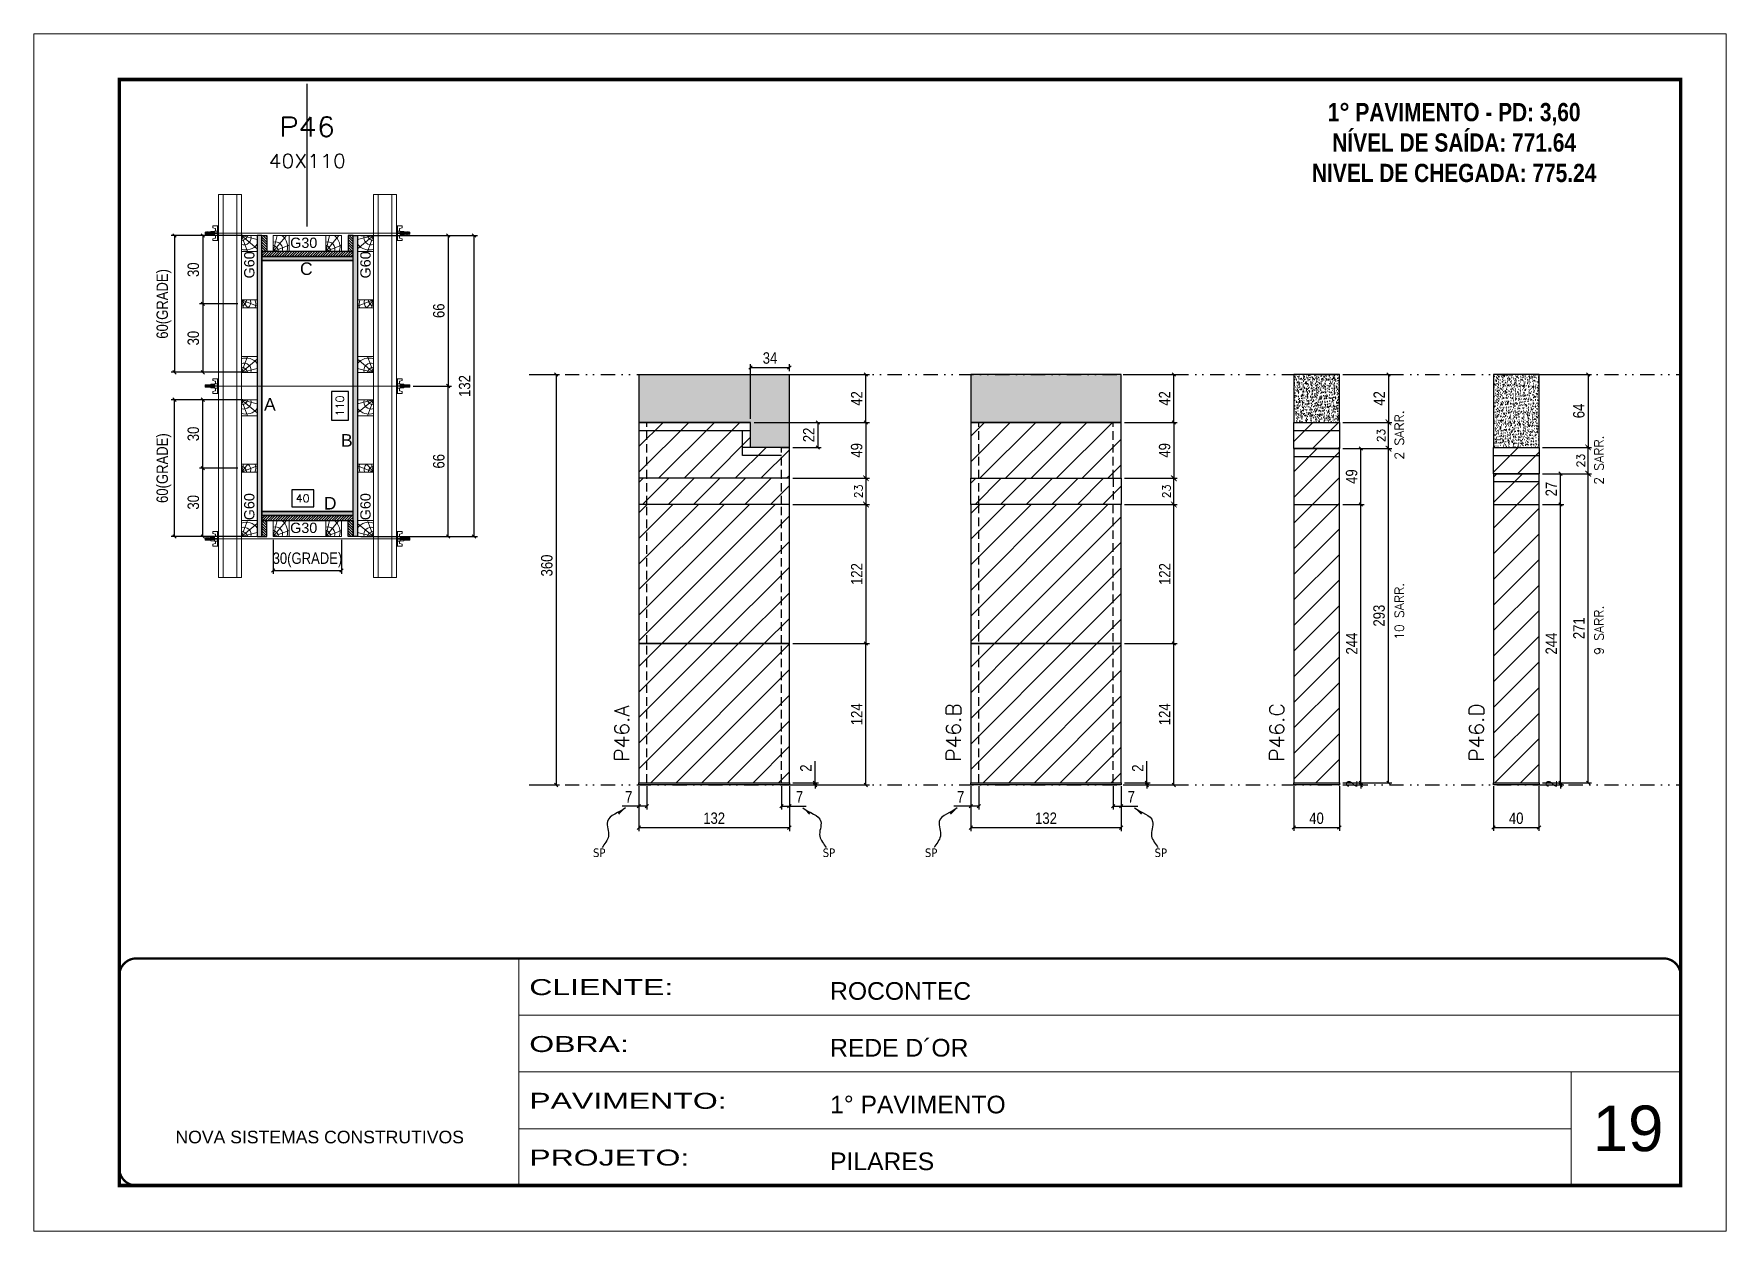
# Model space of a CAD drawing. Extents: x 2949 to 9203, y -16089 to 12527.
# Drawn here: x 6133 to 7618, y 6882 to 7932 of the extents above; entities that cross this region are included whole.
import ezdxf
from ezdxf.enums import TextEntityAlignment as Align

# ---------------------------------------------------------------- set-up
doc = ezdxf.new("R2010")
doc.units = 0
for name, pattern in [('CONTINUO', [0]), ('DASHED', [0.75, 0.5, -0.25]), ('DIVIDE2', [0.625, 0.25, -0.125, 0, -0.125, 0, -0.125]), ('HIDDEN', [0.375, 0.25, -0.125])]:
    doc.linetypes.add(name, pattern=pattern)
for name, color, linetype, lineweight in [('CARIMBO', 255, 'Continuous', 9), ('Folhas', 255, 'Continuous', 9), ('Hachura', 251, 'Continuous', 9), ('Madeira', 126, 'Continuous', 18), ('Perfil Metálico', 224, 'Continuous', 18), ('SARRAFO DE PRESSAO', 251, 'DASHED', 9), ('Texto Seção', 7, 'Continuous', 15)]:
    doc.layers.add(name, color=color, linetype=linetype, lineweight=lineweight)
for name, color, linetype in [('CHAPA', 1, 'Continuous'), ('COTA', 241, 'Continuous'), ('cotas', 4, 'Continuous'), ('MEIO_PONT', 93, 'Continuous'), ('NOMENCLATURA', 7, 'Continuous'), ('Nível', 160, 'Continuous'), ('Painéis', 200, 'Continuous'), ('SARR_2.2x7', 40, 'Continuous'), ('SARRAFO', 251, 'Continuous'), ('Sarrafo de Pressão', 42, 'HIDDEN'), ('texto', 7, 'Continuous'), ('Texto de Titulo', 7, 'Continuous'), ('Texto Qtd Sarr', 242, 'Continuous'), ('TEXTO_GERAL', 7, 'Continuous')]:
    doc.layers.add(name, color=color, linetype=linetype)
doc.styles.add('ARIAL', font='arial.ttf')
doc.styles.add('COTA TECNICA', font='techl___.ttf', dxfattribs={"height": 10})
doc.styles.add('COTA TECNICA 2X', font='techl___.ttf', dxfattribs={"height": 10})
doc.styles.add('COTA TECNICA-50', font='techl___.ttf', dxfattribs={"height": 10})
doc.styles.add('REGUA-120', font='ROMANS.shx', dxfattribs={"height": 15})
doc.styles.add('ROMANC', font='techb___.ttf', dxfattribs={"height": 2.5})
doc.styles.add('ROMANS', font='romans.shx')
doc.styles.add('SANSSERIF', font='sas_____.pfb')
doc.styles.get("Standard").update_dxf_attribs({"font": 'arial.ttf'})
doc.styles.add('Tecnologia', font='')
doc.styles.get('Tecnologia').set_extended_font_data('Forgotten Futurist')
doc.dimstyles.new('COTA PAINEL-50', dxfattribs={"dimtxt": 10, "dimasz": 3, "dimexe": 3, "dimexo": 3, "dimgap": 3, "dimtad": 1, "dimdec": 1, "dimzin": 12, "dimdsep": 46, "dimtxsty": 'COTA TECNICA-50', "dimblk1": 'OBLIQUE', "dimblk2": 'OBLIQUE', "dimsah": 1, "dimcen": 0.9, "dimclrd": 4, "dimclre": 4, "dimclrt": 240, "dimadec": 1, "dimazin": 3, "dimtfac": 1, "dimtdec": 1, "dimtmove": 0, "dimatfit": 3, "dimfxl": 1, "dimtolj": 1, "dimtzin": 12, "dimarcsym": 0})
doc.dimstyles.new('Cota Paínel', dxfattribs={"dimtxt": 7, "dimasz": 5, "dimexe": 3, "dimexo": 3, "dimgap": 3, "dimtad": 1, "dimdec": 1, "dimzin": 12, "dimdsep": 46, "dimtxsty": 'ROMANS', "dimblk": 'ARCHTICK', "dimcen": 0, "dimclrd": 4, "dimclre": 4, "dimclrt": 1, "dimadec": 1, "dimazin": 3, "dimtfac": 1, "dimtdec": 1, "dimtmove": 0, "dimatfit": 3, "dimldrblk": 'OBLIQUE', "dimfxl": 1, "dimtolj": 1, "dimtzin": 12, "dimarcsym": 0})
doc.dimstyles.new('PAINEL', dxfattribs={"dimtxt": 10, "dimasz": 3, "dimexe": 3, "dimexo": 3, "dimgap": 3, "dimtad": 1, "dimdec": 1, "dimzin": 12, "dimdsep": 46, "dimtxsty": 'COTA TECNICA', "dimblk1": 'OBLIQUE', "dimblk2": 'OBLIQUE', "dimsah": 1, "dimcen": 0.9, "dimclrd": 4, "dimclre": 4, "dimclrt": 240, "dimadec": 1, "dimazin": 3, "dimtfac": 1, "dimtdec": 1, "dimtmove": 0, "dimatfit": 3, "dimfxl": 1, "dimtolj": 1, "dimtzin": 12, "dimarcsym": 0})
doc.dimstyles.new('SECAO PILAR', dxfattribs={"dimtxt": 10, "dimasz": 3, "dimexe": 3, "dimexo": 3, "dimgap": 3, "dimtad": 1, "dimdec": 1, "dimlfac": 0.5, "dimzin": 12, "dimdsep": 46, "dimtxsty": 'COTA TECNICA 2X', "dimblk1": 'OBLIQUE', "dimblk2": 'OBLIQUE', "dimsah": 1, "dimcen": 0.9, "dimclrd": 256, "dimclre": 256, "dimclrt": 256, "dimadec": 1, "dimazin": 3, "dimtfac": 1, "dimtdec": 1, "dimtmove": 0, "dimatfit": 3, "dimfxl": 1, "dimtolj": 1, "dimtzin": 12, "dimarcsym": 0})
doc.dimstyles.new('SECÇÃO 2', dxfattribs={"dimtxt": 7, "dimasz": 6, "dimexe": 0.18, "dimexo": 2, "dimgap": -4, "dimtad": 3, "dimdec": 1, "dimlfac": 0.5, "dimzin": 12, "dimdsep": 46, "dimtxsty": 'ROMANS', "dimblk": 'ARCHTICK', "dimcen": 0.09, "dimse1": 1, "dimse2": 1, "dimsd1": 1, "dimsd2": 1, "dimclrd": 180, "dimclre": 5, "dimclrt": 1, "dimadec": 0, "dimazin": 3, "dimtfac": 1, "dimtdec": 1, "dimtofl": 0, "dimtmove": 0, "dimatfit": 3, "dimldrblk": 'ARCHTICK', "dimfxl": 1, "dimtolj": 1, "dimtzin": 0, "dimarcsym": 0})
doc.dimstyles.get("Standard").update_dxf_attribs({"dimtxt": 0.18, "dimasz": 0.18, "dimexe": 0.18, "dimexo": 0.0625, "dimgap": 0.09, "dimtad": 0, "dimtih": 1, "dimtoh": 1, "dimdec": 4, "dimzin": 0, "dimdsep": 46, "dimtxsty": 'Standard', "dimcen": 0.09, "dimadec": 0, "dimazin": 0, "dimtfac": 1, "dimtdec": 4, "dimtofl": 0, "dimtmove": 0, "dimatfit": 3, "dimfxl": 1, "dimtolj": 1, "dimtzin": 0, "dimarcsym": 0})
pattern_1 = [(45, (-126071.967, -22713.47), (-11.2253202, 11.2253202), [])]

msp = doc.modelspace()

# ---------------------------------------------------------------- texts
at = {"layer": 'CARIMBO', "style": 'ARIAL'}
msp.add_text('19', height=40, dxfattribs=at).set_placement((7500.39, 6952.58))
at = {"layer": 'NOMENCLATURA', "color": 2, "insert": (7378.86, 7898.5), "char_height": 16, "attachment_point": 2, "style": 'ROMANC'}
msp.add_mtext_dynamic_manual_height_columns('\\P1° PAVIMENTO - PD: 3,60\\PNÍVEL DE SAÍDA: 771.64\\PNIVEL DE CHEGADA: 775.24', width=300.2766, gutter_width=1, heights=[0], dxfattribs=at)
at = {"layer": 'texto', "color": 0, "char_height": 7.5, "attachment_point": 5}
for insert in [(6628.71, 7214.23), (6830.26, 7214.23), (6919.9, 7214.23), (7121.45, 7214.23)]:
    msp.add_mtext('{\\fTahoma|b0|i0|c0|p34;\\C4;SP}', dxfattribs=dict(at, insert=insert))
at = {"layer": 'Texto Seção', "color": 0, "linetype": 'Continuous', "style": 'SANSSERIF'}
for p in [(6321.58, 7717.95), (6423.52, 7717.95), (6321.58, 7505.87), (6423.52, 7505.87)]:
    msp.add_text('G60', height=9, rotation=90, dxfattribs=at).set_placement(p, align=Align.MIDDLE_LEFT)
at = {"layer": 'Texto Seção', "linetype": 'Continuous', "style": 'ROMANS'}
for s, p in [('2 SARR.', (7334.72, 7559.04)), ('2 SARR.', (7509.89, 7537.03)), ('10 SARR.', (7334.72, 7400.94)), ('9 SARR.', (7509.89, 7387.8))]:
    msp.add_text(s, height=8, rotation=90, dxfattribs=at).set_placement(p)
at = {"layer": 'Texto Seção', "char_height": 13, "width": 285.3299, "attachment_point": 7, "rotation": 90, "style": 'REGUA-120'}
for s, insert in [('P46.A', (6654.94, 7294.18)), ('P46.B', (6946.01, 7294.18)), ('P46.C', (7229.8, 7294.18)), ('P46.D', (7404.98, 7294.18))]:
    msp.add_mtext(s, dxfattribs=dict(at, insert=insert))
at = {"layer": 'TEXTO_GERAL', "style": 'ARIAL'}
for s, p in [('C', (6371.61, 7726.48)), ('A', (6339.66, 7607.55)), ('B', (6407.16, 7575.92)), ('D', (6392.56, 7520.79))]:
    msp.add_text(s, height=11, dxfattribs=at).set_placement(p, align=Align.MIDDLE_CENTER)
at = {"layer": 'TEXTO_GERAL', "color": 0, "linetype": 'Continuous', "char_height": 9, "width": 285.3299, "attachment_point": 7, "style": 'SANSSERIF'}
for insert in [(6357.47, 7744.6), (6357.47, 7494.6)]:
    msp.add_mtext('G30', dxfattribs=dict(at, insert=insert))

# ---------------------------------------------------------------- blocks, each defined once
blk = doc.blocks.new('9999999999')
at = {"color": 30, "linetype": 'CONTINUO'}
for p, q in [((98564.6, 34230.2), (98564.6, 34429.4)), ((98564.6, 34379.6), (99584, 34379.6)), ((98564.6, 34329.8), (99488, 34329.8)), ((99584, 34329.8), (99488, 34329.8)), ((99488, 34329.8), (99488, 34230.2)), ((98564.6, 34280), (99488, 34280))]:
    blk.add_line(p, q, dxfattribs=at)
at = {"color": 30, "linetype": 'CONTINUO', "const_width": 2}
blk.add_lwpolyline([(99584, 34230.2), (99584, 34414.4, 0.414214), (99569, 34429.4), (98229, 34429.4, 0.414214), (98214, 34414.4), (98214, 34245.2, 0.414214), (98229, 34230.2), (99584, 34230.2)], format="xyb", dxfattribs=at)
at = {"layer": 'Folhas'}
blk.add_lwpolyline([(98139, 34190.2), (99624, 34190.2), (99624, 35240.2), (98139, 35240.2)], close=True, dxfattribs=at)
at = {"layer": 'Folhas', "color": 30, "const_width": 3}
blk.add_lwpolyline([(98214, 34230.2), (99584, 34230.2), (99584, 35200.2), (98214, 35200.2)], close=True, dxfattribs=at)
at = {"color": 7, "linetype": 'Continuous', "ltscale": 5, "style": 'ARIAL'}
for s, height, p in [('ROCONTEC', 15.48, (98837.7, 34393.1)), ('REDE D´OR', 15.48, (98837.7, 34343.3)), ('1° PAVIMENTO', 15.483, (98837.7, 34293.5)), ('NOVA SISTEMAS CONSTRUTIVOS', 11.059, (98263.2, 34267.2)), ('PILARES', 15.48, (98837.7, 34243.7))]:
    blk.add_text(s, height=height, dxfattribs=at).set_placement(p)
at = {"layer": 'Folhas', "color": 7, "style": 'Tecnologia', "width": 1.5}
for s, p in [('CLIENTE:', (98573.7, 34397.2)), ('OBRA:', (98573.7, 34347.3)), ('PAVIMENTO:', (98573.7, 34297.5)), ('PROJETO:', (98573.7, 34247.7))]:
    blk.add_text(s, height=14, dxfattribs=at).set_placement(p)
blk = doc.blocks.new('_Oblique')
at = {"color": 0, "linetype": 'ByBlock', "lineweight": -2}
blk.add_line((-0.5, -0.5), (0.5, 0.5), dxfattribs=at)
blk = doc.blocks.new('*D634')
at = {"layer": 'COTA', "color": 4, "lineweight": -2, "transparency": 16777216}
for p, q in [((7238.1, 7272.7), (7238.1, 7233.4)), ((7278.1, 7272.7), (7278.1, 7233.4)), ((7238.1, 7236.4), (7278.1, 7236.4))]:
    blk.add_line(p, q, dxfattribs=at)
at = {"layer": 'Defpoints', "color": 0, "transparency": 16777216}
for p in [(7238.1, 7275.7), (7278.1, 7275.7), (7278.1, 7236.4)]:
    blk.add_point(p, dxfattribs=at)
at = {"layer": 'COTA', "color": 4, "lineweight": -2, "transparency": 16777216, "xscale": 3, "yscale": 3, "zscale": 3, "rotation": 180}
blk.add_blockref('_Oblique', (7238.1, 7236.4), dxfattribs=at)
at = {"layer": 'COTA', "color": 4, "lineweight": -2, "transparency": 16777216, "xscale": 3, "yscale": 3, "zscale": 3}
blk.add_blockref('_Oblique', (7278.1, 7236.4), dxfattribs=at)
at = {"layer": 'COTA', "color": 240, "transparency": 16777216, "insert": (7258.1, 7244.5), "char_height": 10, "attachment_point": 5, "style": 'COTA TECNICA'}
blk.add_mtext('\\A1;40', dxfattribs=at)
blk = doc.blocks.new('titulo1')
at = {"layer": 'Defpoints', "color": 252, "linetype": 'HIDDEN', "ltscale": 2}
blk.add_line((0, 0), (0, 125), dxfattribs=at)
at = {"layer": 'Defpoints', "style": 'ROMANS', "oblique": 15}
blk.add_attdef('FOLHA', text='', height=10, dxfattribs=at).set_placement((0, 15.6), align=Align.MIDDLE_CENTER)
at = {"layer": 'Texto Qtd Sarr', "color": 3, "style": 'ROMANS', "oblique": 15}
for tag, height, p in [('TITULO', 17, (0, 71.4)), ('SEÇÃO', 12, (0, 41.5))]:
    blk.add_attdef(tag, text='', height=height, dxfattribs=at).set_placement(p, align=Align.MIDDLE_CENTER)
blk = doc.blocks.new('*D635')
at = {"layer": 'COTA', "color": 4, "lineweight": -2, "transparency": 16777216}
for p, q in [((7297, 7275.7), (7297, 7278.7)), ((7281.1, 7275.7), (7300, 7275.7)), ((7281.1, 7273.7), (7300, 7273.7)), ((7297, 7273.7), (7297, 7275.7)), ((7297, 7273.7), (7297, 7270.7))]:
    blk.add_line(p, q, dxfattribs=at)
at = {"layer": 'Defpoints', "color": 0, "transparency": 16777216}
for p in [(7278.1, 7275.7), (7278.1, 7273.7), (7297, 7275.7)]:
    blk.add_point(p, dxfattribs=at)
at = {"layer": 'COTA', "color": 4, "lineweight": -2, "transparency": 16777216, "xscale": 3, "yscale": 3, "zscale": 3}
for p, rotation in [((7297, 7275.7), 270), ((7297, 7273.7), 90)]:
    blk.add_blockref('_Oblique', p, dxfattribs=dict(at, rotation=rotation))
at = {"layer": 'COTA', "color": 240, "transparency": 16777216, "insert": (7289, 7274.7), "char_height": 10, "attachment_point": 5, "rotation": 90, "style": 'COTA TECNICA-50'}
blk.add_mtext('\\A1;2', dxfattribs=at)
blk = doc.blocks.new('*D667')
at = {"layer": 'COTA', "color": 4, "linetype": 'ByBlock', "lineweight": -2, "transparency": 16777216}
for p, q in [((7281.1, 7633.7), (7324.2, 7633.7)), ((7321.2, 7633.7), (7321.2, 7591.7)), ((7281.1, 7591.7), (7324.2, 7591.7))]:
    blk.add_line(p, q, dxfattribs=at)
at = {"layer": 'Defpoints', "color": 0, "linetype": 'ByBlock', "transparency": 16777216}
for p in [(7278.1, 7633.7), (7278.1, 7591.7), (7321.2, 7591.7)]:
    blk.add_point(p, dxfattribs=at)
at = {"layer": 'COTA', "color": 4, "linetype": 'ByBlock', "lineweight": -2, "transparency": 16777216, "xscale": 3, "yscale": 3, "zscale": 3}
for p, rotation in [((7321.2, 7633.7), 90), ((7321.2, 7591.7), 270)]:
    blk.add_blockref('_Oblique', p, dxfattribs=dict(at, rotation=rotation))
at = {"layer": 'COTA', "color": 240, "linetype": 'ByBlock', "transparency": 16777216, "insert": (7313.1, 7612.7), "char_height": 10, "attachment_point": 5, "rotation": 90, "style": 'COTA TECNICA'}
blk.add_mtext('\\A1;42', dxfattribs=at)
blk = doc.blocks.new('*D668')
at = {"layer": 'COTA', "color": 4, "linetype": 'ByBlock', "lineweight": -2, "transparency": 16777216}
for p, q in [((7281.1, 7568.7), (7324.2, 7568.7)), ((7321.2, 7275.7), (7321.2, 7568.7)), ((7281.1, 7275.7), (7324.2, 7275.7))]:
    blk.add_line(p, q, dxfattribs=at)
at = {"layer": 'Defpoints', "color": 0, "linetype": 'ByBlock', "transparency": 16777216}
for p in [(7278.1, 7568.7), (7321.2, 7568.7), (7278.1, 7275.7)]:
    blk.add_point(p, dxfattribs=at)
at = {"layer": 'COTA', "color": 4, "linetype": 'ByBlock', "lineweight": -2, "transparency": 16777216, "xscale": 3, "yscale": 3, "zscale": 3}
for p, rotation in [((7321.2, 7568.7), 90), ((7321.2, 7275.7), 270)]:
    blk.add_blockref('_Oblique', p, dxfattribs=dict(at, rotation=rotation))
at = {"layer": 'COTA', "color": 240, "linetype": 'ByBlock', "transparency": 16777216, "insert": (7313, 7422.2), "char_height": 10, "attachment_point": 5, "rotation": 90, "style": 'COTA TECNICA'}
blk.add_mtext('\\A1;293', dxfattribs=at)
blk = doc.blocks.new('*D669')
at = {"layer": 'cotas', "color": 4, "linetype": 'ByBlock', "lineweight": -2, "transparency": 16777216}
for p, q in [((6570.2, 7633.7), (6593.9, 7633.7)), ((6590.9, 7633.7), (6590.9, 7273.7)), ((6570.2, 7273.7), (6593.9, 7273.7))]:
    blk.add_line(p, q, dxfattribs=at)
at = {"layer": 'Defpoints', "color": 0, "linetype": 'ByBlock', "transparency": 16777216}
for p in [(6567.2, 7633.7), (6567.2, 7273.7), (6590.9, 7273.7)]:
    blk.add_point(p, dxfattribs=at)
at = {"layer": 'cotas', "color": 4, "linetype": 'ByBlock', "lineweight": -2, "transparency": 16777216, "xscale": 3, "yscale": 3, "zscale": 3}
for p, rotation in [((6590.9, 7633.7), 90), ((6590.9, 7273.7), 270)]:
    blk.add_blockref('_Oblique', p, dxfattribs=dict(at, rotation=rotation))
at = {"layer": 'cotas', "color": 240, "linetype": 'ByBlock', "transparency": 16777216, "insert": (6582.7, 7466.2), "char_height": 10, "attachment_point": 5, "rotation": 90, "style": 'COTA TECNICA'}
blk.add_mtext('\\A1;360', dxfattribs=at)
blk = doc.blocks.new('*D636')
at = {"layer": 'COTA', "color": 4, "lineweight": -2, "transparency": 16777216}
for p, q in [((6663.5, 7272.7), (6663.5, 7233.3)), ((6795.5, 7272.7), (6795.5, 7233.3)), ((6663.5, 7236.3), (6795.5, 7236.3))]:
    blk.add_line(p, q, dxfattribs=at)
at = {"layer": 'Defpoints', "color": 0, "transparency": 16777216}
for p in [(6663.5, 7275.7), (6795.5, 7275.7), (6795.5, 7236.3)]:
    blk.add_point(p, dxfattribs=at)
at = {"layer": 'COTA', "color": 4, "lineweight": -2, "transparency": 16777216, "xscale": 3, "yscale": 3, "zscale": 3, "rotation": 180}
blk.add_blockref('_Oblique', (6663.5, 7236.3), dxfattribs=at)
at = {"layer": 'COTA', "color": 4, "lineweight": -2, "transparency": 16777216, "xscale": 3, "yscale": 3, "zscale": 3}
blk.add_blockref('_Oblique', (6795.5, 7236.3), dxfattribs=at)
at = {"layer": 'COTA', "color": 240, "transparency": 16777216, "insert": (6729.5, 7244.5), "char_height": 10, "attachment_point": 5, "style": 'COTA TECNICA'}
blk.add_mtext('\\A1;132', dxfattribs=at)
blk = doc.blocks.new('*D637')
at = {"layer": 'COTA', "color": 4, "lineweight": -2, "transparency": 16777216}
for p, q in [((6663.5, 7270.7), (6663.5, 7252.2)), ((6670.5, 7272.7), (6670.5, 7252.2)), ((6663.5, 7255.2), (6648.8, 7255.2)), ((6670.5, 7255.2), (6663.5, 7255.2))]:
    blk.add_line(p, q, dxfattribs=at)
at = {"layer": 'Defpoints', "color": 0, "transparency": 16777216}
for p in [(6663.5, 7273.7), (6670.5, 7275.7), (6663.5, 7255.2)]:
    blk.add_point(p, dxfattribs=at)
at = {"layer": 'COTA', "color": 4, "lineweight": -2, "transparency": 16777216, "xscale": 3, "yscale": 3, "zscale": 3, "rotation": 180}
blk.add_blockref('_Oblique', (6663.5, 7255.2), dxfattribs=at)
at = {"layer": 'COTA', "color": 4, "lineweight": -2, "transparency": 16777216, "xscale": 3, "yscale": 3, "zscale": 3}
blk.add_blockref('_Oblique', (6670.5, 7255.2), dxfattribs=at)
at = {"layer": 'COTA', "color": 240, "transparency": 16777216, "insert": (6654.6, 7263.3), "char_height": 10, "attachment_point": 5, "style": 'COTA TECNICA-50'}
blk.add_mtext('\\A1;7', dxfattribs=at)
blk = doc.blocks.new('*D638')
at = {"layer": 'COTA', "color": 4, "lineweight": -2, "transparency": 16777216}
for p, q in [((6788.5, 7272.7), (6788.5, 7252.2)), ((6795.5, 7270.7), (6795.5, 7252.2)), ((6788.5, 7255.2), (6795.5, 7255.2)), ((6795.5, 7255.2), (6810.2, 7255.2))]:
    blk.add_line(p, q, dxfattribs=at)
at = {"layer": 'Defpoints', "color": 0, "transparency": 16777216}
for p in [(6788.5, 7275.7), (6795.5, 7273.7), (6795.5, 7255.2)]:
    blk.add_point(p, dxfattribs=at)
at = {"layer": 'COTA', "color": 4, "lineweight": -2, "transparency": 16777216, "xscale": 3, "yscale": 3, "zscale": 3, "rotation": 180}
blk.add_blockref('_Oblique', (6788.5, 7255.2), dxfattribs=at)
at = {"layer": 'COTA', "color": 4, "lineweight": -2, "transparency": 16777216, "xscale": 3, "yscale": 3, "zscale": 3}
blk.add_blockref('_Oblique', (6795.5, 7255.2), dxfattribs=at)
at = {"layer": 'COTA', "color": 240, "transparency": 16777216, "insert": (6804.4, 7263.3), "char_height": 10, "attachment_point": 5, "style": 'COTA TECNICA-50'}
blk.add_mtext('\\A1;7', dxfattribs=at)
blk = doc.blocks.new('*D639')
at = {"layer": 'COTA', "color": 4, "lineweight": -2, "transparency": 16777216}
for p, q in [((6798.5, 7397.7), (6865.7, 7397.7)), ((6862.7, 7273.7), (6862.7, 7397.7)), ((6798.5, 7273.7), (6865.7, 7273.7))]:
    blk.add_line(p, q, dxfattribs=at)
at = {"layer": 'Defpoints', "color": 0, "transparency": 16777216}
for p in [(6795.5, 7397.7), (6862.7, 7397.7), (6795.5, 7273.7)]:
    blk.add_point(p, dxfattribs=at)
at = {"layer": 'COTA', "color": 4, "lineweight": -2, "transparency": 16777216, "xscale": 3, "yscale": 3, "zscale": 3}
for p, rotation in [((6862.7, 7397.7), 90), ((6862.7, 7273.7), 270)]:
    blk.add_blockref('_Oblique', p, dxfattribs=dict(at, rotation=rotation))
at = {"layer": 'COTA', "color": 240, "transparency": 16777216, "insert": (6854.6, 7335.7), "char_height": 10, "attachment_point": 5, "rotation": 90, "style": 'COTA TECNICA-50'}
blk.add_mtext('\\A1;124', dxfattribs=at)
blk = doc.blocks.new('*D640')
at = {"layer": 'COTA', "color": 4, "lineweight": -2, "transparency": 16777216}
for p, q in [((6818, 7275.7), (6818, 7294.5)), ((6798.5, 7275.7), (6821, 7275.7)), ((6798.5, 7273.7), (6821, 7273.7)), ((6818, 7273.7), (6818, 7275.7)), ((6818, 7273.7), (6818, 7270.7))]:
    blk.add_line(p, q, dxfattribs=at)
at = {"layer": 'Defpoints', "color": 0, "transparency": 16777216}
for p in [(6795.5, 7275.7), (6795.5, 7273.7), (6818, 7273.7)]:
    blk.add_point(p, dxfattribs=at)
at = {"layer": 'COTA', "color": 4, "lineweight": -2, "transparency": 16777216, "xscale": 3, "yscale": 3, "zscale": 3}
for p, rotation in [((6818, 7275.7), 270), ((6818, 7273.7), 90)]:
    blk.add_blockref('_Oblique', p, dxfattribs=dict(at, rotation=rotation))
at = {"layer": 'COTA', "color": 240, "transparency": 16777216, "insert": (6810, 7288.5), "char_height": 10, "attachment_point": 5, "rotation": 90, "style": 'COTA TECNICA-50'}
blk.add_mtext('\\A1;2', dxfattribs=at)
blk = doc.blocks.new('*D641')
at = {"layer": 'COTA', "color": 4, "linetype": 'ByBlock', "lineweight": -2, "transparency": 16777216}
for p, q in [((6798.5, 7519.7), (6865.7, 7519.7)), ((6862.7, 7519.7), (6862.7, 7397.7)), ((6798.5, 7397.7), (6865.7, 7397.7))]:
    blk.add_line(p, q, dxfattribs=at)
at = {"layer": 'Defpoints', "color": 0, "linetype": 'ByBlock', "transparency": 16777216}
for p in [(6795.5, 7519.7), (6795.5, 7397.7), (6862.7, 7397.7)]:
    blk.add_point(p, dxfattribs=at)
at = {"layer": 'COTA', "color": 4, "linetype": 'ByBlock', "lineweight": -2, "transparency": 16777216, "xscale": 3, "yscale": 3, "zscale": 3}
for p, rotation in [((6862.7, 7519.7), 90), ((6862.7, 7397.7), 270)]:
    blk.add_blockref('_Oblique', p, dxfattribs=dict(at, rotation=rotation))
at = {"layer": 'COTA', "color": 240, "linetype": 'ByBlock', "transparency": 16777216, "insert": (6854.6, 7458.7), "char_height": 10, "attachment_point": 5, "rotation": 90, "style": 'COTA TECNICA'}
blk.add_mtext('\\A1;122', dxfattribs=at)
blk = doc.blocks.new('*D642')
at = {"layer": 'COTA', "color": 4, "lineweight": -2, "transparency": 16777216}
for p, q in [((7413.3, 7272.7), (7413.3, 7233.4)), ((7453.3, 7272.7), (7453.3, 7233.4)), ((7413.3, 7236.4), (7453.3, 7236.4))]:
    blk.add_line(p, q, dxfattribs=at)
at = {"layer": 'Defpoints', "color": 0, "transparency": 16777216}
for p in [(7413.3, 7275.7), (7453.3, 7275.7), (7453.3, 7236.4)]:
    blk.add_point(p, dxfattribs=at)
at = {"layer": 'COTA', "color": 4, "lineweight": -2, "transparency": 16777216, "xscale": 3, "yscale": 3, "zscale": 3, "rotation": 180}
blk.add_blockref('_Oblique', (7413.3, 7236.4), dxfattribs=at)
at = {"layer": 'COTA', "color": 4, "lineweight": -2, "transparency": 16777216, "xscale": 3, "yscale": 3, "zscale": 3}
blk.add_blockref('_Oblique', (7453.3, 7236.4), dxfattribs=at)
at = {"layer": 'COTA', "color": 240, "transparency": 16777216, "insert": (7433.3, 7244.5), "char_height": 10, "attachment_point": 5, "style": 'COTA TECNICA'}
blk.add_mtext('\\A1;40', dxfattribs=at)
blk = doc.blocks.new('*D643')
at = {"layer": 'COTA', "color": 4, "lineweight": -2, "transparency": 16777216}
for p, q in [((7472.2, 7275.7), (7472.2, 7278.7)), ((7456.3, 7275.7), (7475.2, 7275.7)), ((7456.3, 7273.7), (7475.2, 7273.7)), ((7472.2, 7273.7), (7472.2, 7275.7)), ((7472.2, 7273.7), (7472.2, 7270.7))]:
    blk.add_line(p, q, dxfattribs=at)
at = {"layer": 'Defpoints', "color": 0, "transparency": 16777216}
for p in [(7453.3, 7275.7), (7453.3, 7273.7), (7472.2, 7275.7)]:
    blk.add_point(p, dxfattribs=at)
at = {"layer": 'COTA', "color": 4, "lineweight": -2, "transparency": 16777216, "xscale": 3, "yscale": 3, "zscale": 3}
for p, rotation in [((7472.2, 7275.7), 270), ((7472.2, 7273.7), 90)]:
    blk.add_blockref('_Oblique', p, dxfattribs=dict(at, rotation=rotation))
at = {"layer": 'COTA', "color": 240, "transparency": 16777216, "insert": (7464.2, 7274.7), "char_height": 10, "attachment_point": 5, "rotation": 90, "style": 'COTA TECNICA-50'}
blk.add_mtext('\\A1;2', dxfattribs=at)
blk = doc.blocks.new('*D670')
at = {"layer": 'COTA', "color": 4, "linetype": 'ByBlock', "lineweight": -2, "transparency": 16777216}
for p, q in [((7456.3, 7633.7), (7499.4, 7633.7)), ((7496.4, 7633.7), (7496.4, 7569.7)), ((7456.3, 7569.7), (7499.4, 7569.7))]:
    blk.add_line(p, q, dxfattribs=at)
at = {"layer": 'Defpoints', "color": 0, "linetype": 'ByBlock', "transparency": 16777216}
for p in [(7453.3, 7633.7), (7453.3, 7569.7), (7496.4, 7569.7)]:
    blk.add_point(p, dxfattribs=at)
at = {"layer": 'COTA', "color": 4, "linetype": 'ByBlock', "lineweight": -2, "transparency": 16777216, "xscale": 3, "yscale": 3, "zscale": 3}
for p, rotation in [((7496.4, 7633.7), 90), ((7496.4, 7569.7), 270)]:
    blk.add_blockref('_Oblique', p, dxfattribs=dict(at, rotation=rotation))
at = {"layer": 'COTA', "color": 240, "linetype": 'ByBlock', "transparency": 16777216, "insert": (7488.3, 7601.7), "char_height": 10, "attachment_point": 5, "rotation": 90, "style": 'COTA TECNICA'}
blk.add_mtext('\\A1;64', dxfattribs=at)
blk = doc.blocks.new('*D671')
at = {"layer": 'COTA', "color": 4, "linetype": 'ByBlock', "lineweight": -2, "transparency": 16777216}
for p, q in [((7456.3, 7546.7), (7499.4, 7546.7)), ((7496.4, 7275.7), (7496.4, 7546.7)), ((7456.3, 7275.7), (7499.4, 7275.7))]:
    blk.add_line(p, q, dxfattribs=at)
at = {"layer": 'Defpoints', "color": 0, "linetype": 'ByBlock', "transparency": 16777216}
for p in [(7453.3, 7546.7), (7496.4, 7546.7), (7453.3, 7275.7)]:
    blk.add_point(p, dxfattribs=at)
at = {"layer": 'COTA', "color": 4, "linetype": 'ByBlock', "lineweight": -2, "transparency": 16777216, "xscale": 3, "yscale": 3, "zscale": 3}
for p, rotation in [((7496.4, 7546.7), 90), ((7496.4, 7275.7), 270)]:
    blk.add_blockref('_Oblique', p, dxfattribs=dict(at, rotation=rotation))
at = {"layer": 'COTA', "color": 240, "linetype": 'ByBlock', "transparency": 16777216, "insert": (7488.3, 7411.2), "char_height": 10, "attachment_point": 5, "rotation": 90, "style": 'COTA TECNICA'}
blk.add_mtext('\\A1;271', dxfattribs=at)
blk = doc.blocks.new('*D644')
at = {"layer": 'COTA', "color": 4, "linetype": 'ByBlock', "lineweight": -2, "transparency": 16777216}
for p, q in [((6798.5, 7591.7), (6865.7, 7591.7)), ((6862.7, 7591.7), (6862.7, 7542.7)), ((6798.5, 7542.7), (6865.7, 7542.7))]:
    blk.add_line(p, q, dxfattribs=at)
at = {"layer": 'Defpoints', "color": 0, "linetype": 'ByBlock', "transparency": 16777216}
for p in [(6795.5, 7591.7), (6795.5, 7542.7), (6862.7, 7542.7)]:
    blk.add_point(p, dxfattribs=at)
at = {"layer": 'COTA', "color": 4, "linetype": 'ByBlock', "lineweight": -2, "transparency": 16777216, "xscale": 3, "yscale": 3, "zscale": 3}
for p, rotation in [((6862.7, 7591.7), 90), ((6862.7, 7542.7), 270)]:
    blk.add_blockref('_Oblique', p, dxfattribs=dict(at, rotation=rotation))
at = {"layer": 'COTA', "color": 240, "linetype": 'ByBlock', "transparency": 16777216, "insert": (6854.6, 7567.2), "char_height": 10, "attachment_point": 5, "rotation": 90, "style": 'COTA TECNICA'}
blk.add_mtext('\\A1;49', dxfattribs=at)
blk = doc.blocks.new('*D645')
at = {"layer": 'COTA', "color": 4, "lineweight": -2, "transparency": 16777216}
for p, q in [((6954.7, 7272.7), (6954.7, 7233.3)), ((7086.7, 7272.7), (7086.7, 7233.3)), ((6954.7, 7236.3), (7086.7, 7236.3))]:
    blk.add_line(p, q, dxfattribs=at)
at = {"layer": 'Defpoints', "color": 0, "transparency": 16777216}
for p in [(6954.7, 7275.7), (7086.7, 7275.7), (7086.7, 7236.3)]:
    blk.add_point(p, dxfattribs=at)
at = {"layer": 'COTA', "color": 4, "lineweight": -2, "transparency": 16777216, "xscale": 3, "yscale": 3, "zscale": 3, "rotation": 180}
blk.add_blockref('_Oblique', (6954.7, 7236.3), dxfattribs=at)
at = {"layer": 'COTA', "color": 4, "lineweight": -2, "transparency": 16777216, "xscale": 3, "yscale": 3, "zscale": 3}
blk.add_blockref('_Oblique', (7086.7, 7236.3), dxfattribs=at)
at = {"layer": 'COTA', "color": 240, "transparency": 16777216, "insert": (7020.7, 7244.5), "char_height": 10, "attachment_point": 5, "style": 'COTA TECNICA'}
blk.add_mtext('\\A1;132', dxfattribs=at)
blk = doc.blocks.new('*D646')
at = {"layer": 'COTA', "color": 4, "lineweight": -2, "transparency": 16777216}
for p, q in [((7089.7, 7633.7), (7135.9, 7633.7)), ((7132.9, 7591.7), (7132.9, 7633.7)), ((7089.7, 7591.7), (7135.9, 7591.7))]:
    blk.add_line(p, q, dxfattribs=at)
at = {"layer": 'Defpoints', "color": 0, "transparency": 16777216}
for p in [(7086.7, 7633.7), (7132.9, 7633.7), (7086.7, 7591.7)]:
    blk.add_point(p, dxfattribs=at)
at = {"layer": 'COTA', "color": 4, "lineweight": -2, "transparency": 16777216, "xscale": 3, "yscale": 3, "zscale": 3}
for p, rotation in [((7132.9, 7633.7), 90), ((7132.9, 7591.7), 270)]:
    blk.add_blockref('_Oblique', p, dxfattribs=dict(at, rotation=rotation))
at = {"layer": 'COTA', "color": 240, "transparency": 16777216, "insert": (7124.8, 7612.7), "char_height": 10, "attachment_point": 5, "rotation": 90, "style": 'COTA TECNICA'}
blk.add_mtext('\\A1;42', dxfattribs=at)
blk = doc.blocks.new('*D647')
at = {"layer": 'COTA', "color": 4, "lineweight": -2, "transparency": 16777216}
for p, q in [((6954.7, 7270.7), (6954.7, 7252.2)), ((6961.7, 7272.7), (6961.7, 7252.2)), ((6954.7, 7255.2), (6939.9, 7255.2)), ((6961.7, 7255.2), (6954.7, 7255.2))]:
    blk.add_line(p, q, dxfattribs=at)
at = {"layer": 'Defpoints', "color": 0, "transparency": 16777216}
for p in [(6954.7, 7273.7), (6961.7, 7275.7), (6954.7, 7255.2)]:
    blk.add_point(p, dxfattribs=at)
at = {"layer": 'COTA', "color": 4, "lineweight": -2, "transparency": 16777216, "xscale": 3, "yscale": 3, "zscale": 3, "rotation": 180}
blk.add_blockref('_Oblique', (6954.7, 7255.2), dxfattribs=at)
at = {"layer": 'COTA', "color": 4, "lineweight": -2, "transparency": 16777216, "xscale": 3, "yscale": 3, "zscale": 3}
blk.add_blockref('_Oblique', (6961.7, 7255.2), dxfattribs=at)
at = {"layer": 'COTA', "color": 240, "transparency": 16777216, "insert": (6945.8, 7263.3), "char_height": 10, "attachment_point": 5, "style": 'COTA TECNICA-50'}
blk.add_mtext('\\A1;7', dxfattribs=at)
blk = doc.blocks.new('*D648')
at = {"layer": 'COTA', "color": 4, "lineweight": -2, "transparency": 16777216}
for p, q in [((7079.7, 7272.7), (7079.7, 7252.2)), ((7086.7, 7270.7), (7086.7, 7252.2)), ((7079.7, 7255.2), (7086.7, 7255.2)), ((7086.7, 7255.2), (7101.4, 7255.2))]:
    blk.add_line(p, q, dxfattribs=at)
at = {"layer": 'Defpoints', "color": 0, "transparency": 16777216}
for p in [(7079.7, 7275.7), (7086.7, 7273.7), (7086.7, 7255.2)]:
    blk.add_point(p, dxfattribs=at)
at = {"layer": 'COTA', "color": 4, "lineweight": -2, "transparency": 16777216, "xscale": 3, "yscale": 3, "zscale": 3, "rotation": 180}
blk.add_blockref('_Oblique', (7079.7, 7255.2), dxfattribs=at)
at = {"layer": 'COTA', "color": 4, "lineweight": -2, "transparency": 16777216, "xscale": 3, "yscale": 3, "zscale": 3}
blk.add_blockref('_Oblique', (7086.7, 7255.2), dxfattribs=at)
at = {"layer": 'COTA', "color": 240, "transparency": 16777216, "insert": (7095.5, 7263.3), "char_height": 10, "attachment_point": 5, "style": 'COTA TECNICA-50'}
blk.add_mtext('\\A1;7', dxfattribs=at)
blk = doc.blocks.new('*D649')
at = {"layer": 'COTA', "color": 4, "lineweight": -2, "transparency": 16777216}
for p, q in [((7089.7, 7397.7), (7135.9, 7397.7)), ((7132.9, 7273.7), (7132.9, 7397.7)), ((7089.7, 7273.7), (7135.9, 7273.7))]:
    blk.add_line(p, q, dxfattribs=at)
at = {"layer": 'Defpoints', "color": 0, "transparency": 16777216}
for p in [(7086.7, 7397.7), (7132.9, 7397.7), (7086.7, 7273.7)]:
    blk.add_point(p, dxfattribs=at)
at = {"layer": 'COTA', "color": 4, "lineweight": -2, "transparency": 16777216, "xscale": 3, "yscale": 3, "zscale": 3}
for p, rotation in [((7132.9, 7397.7), 90), ((7132.9, 7273.7), 270)]:
    blk.add_blockref('_Oblique', p, dxfattribs=dict(at, rotation=rotation))
at = {"layer": 'COTA', "color": 240, "transparency": 16777216, "insert": (7124.8, 7335.7), "char_height": 10, "attachment_point": 5, "rotation": 90, "style": 'COTA TECNICA-50'}
blk.add_mtext('\\A1;124', dxfattribs=at)
blk = doc.blocks.new('*D650')
at = {"layer": 'COTA', "color": 4, "lineweight": -2, "transparency": 16777216}
for p, q in [((7109.2, 7275.7), (7109.2, 7294.5)), ((7089.7, 7275.7), (7112.2, 7275.7)), ((7089.7, 7273.7), (7112.2, 7273.7)), ((7109.2, 7273.7), (7109.2, 7275.7)), ((7109.2, 7273.7), (7109.2, 7270.7))]:
    blk.add_line(p, q, dxfattribs=at)
at = {"layer": 'Defpoints', "color": 0, "transparency": 16777216}
for p in [(7086.7, 7275.7), (7086.7, 7273.7), (7109.2, 7273.7)]:
    blk.add_point(p, dxfattribs=at)
at = {"layer": 'COTA', "color": 4, "lineweight": -2, "transparency": 16777216, "xscale": 3, "yscale": 3, "zscale": 3}
for p, rotation in [((7109.2, 7275.7), 270), ((7109.2, 7273.7), 90)]:
    blk.add_blockref('_Oblique', p, dxfattribs=dict(at, rotation=rotation))
at = {"layer": 'COTA', "color": 240, "transparency": 16777216, "insert": (7101.2, 7288.5), "char_height": 10, "attachment_point": 5, "rotation": 90, "style": 'COTA TECNICA-50'}
blk.add_mtext('\\A1;2', dxfattribs=at)
blk = doc.blocks.new('*D651')
at = {"layer": 'COTA', "color": 4, "linetype": 'ByBlock', "lineweight": -2, "transparency": 16777216}
for p, q in [((7089.7, 7591.7), (7135.9, 7591.7)), ((7132.9, 7591.7), (7132.9, 7542.7)), ((7089.7, 7542.7), (7135.9, 7542.7))]:
    blk.add_line(p, q, dxfattribs=at)
at = {"layer": 'Defpoints', "color": 0, "linetype": 'ByBlock', "transparency": 16777216}
for p in [(7086.7, 7591.7), (7086.7, 7542.7), (7132.9, 7542.7)]:
    blk.add_point(p, dxfattribs=at)
at = {"layer": 'COTA', "color": 4, "linetype": 'ByBlock', "lineweight": -2, "transparency": 16777216, "xscale": 3, "yscale": 3, "zscale": 3}
for p, rotation in [((7132.9, 7591.7), 90), ((7132.9, 7542.7), 270)]:
    blk.add_blockref('_Oblique', p, dxfattribs=dict(at, rotation=rotation))
at = {"layer": 'COTA', "color": 240, "linetype": 'ByBlock', "transparency": 16777216, "insert": (7124.8, 7567.2), "char_height": 10, "attachment_point": 5, "rotation": 90, "style": 'COTA TECNICA'}
blk.add_mtext('\\A1;49', dxfattribs=at)
blk = doc.blocks.new('*D665')
at = {"layer": 'COTA', "color": 4, "linetype": 'ByBlock', "lineweight": -2, "transparency": 16777216}
for p, q in [((7089.7, 7519.7), (7135.9, 7519.7)), ((7132.9, 7397.7), (7132.9, 7519.7)), ((7089.7, 7397.7), (7135.9, 7397.7))]:
    blk.add_line(p, q, dxfattribs=at)
at = {"layer": 'Defpoints', "color": 0, "linetype": 'ByBlock', "transparency": 16777216}
for p in [(7086.7, 7519.7), (7132.9, 7519.7), (7086.7, 7397.7)]:
    blk.add_point(p, dxfattribs=at)
at = {"layer": 'COTA', "color": 4, "linetype": 'ByBlock', "lineweight": -2, "transparency": 16777216, "xscale": 3, "yscale": 3, "zscale": 3}
for p, rotation in [((7132.9, 7519.7), 90), ((7132.9, 7397.7), 270)]:
    blk.add_blockref('_Oblique', p, dxfattribs=dict(at, rotation=rotation))
at = {"layer": 'COTA', "color": 240, "linetype": 'ByBlock', "transparency": 16777216, "insert": (7124.9, 7458.7), "char_height": 10, "attachment_point": 5, "rotation": 90, "style": 'COTA TECNICA'}
blk.add_mtext('\\A1;122', dxfattribs=at)
blk = doc.blocks.new('*D666')
at = {"layer": 'COTA', "color": 4, "linetype": 'ByBlock', "lineweight": -2, "transparency": 16777216}
for p, q in [((6764.5, 7591.7), (6823.5, 7591.7)), ((6820.5, 7591.7), (6820.5, 7569.7)), ((6798.5, 7569.7), (6823.5, 7569.7))]:
    blk.add_line(p, q, dxfattribs=at)
at = {"layer": 'Defpoints', "color": 0, "linetype": 'ByBlock', "transparency": 16777216}
for p in [(6761.5, 7591.7), (6795.5, 7569.7), (6820.5, 7569.7)]:
    blk.add_point(p, dxfattribs=at)
at = {"layer": 'COTA', "color": 4, "linetype": 'ByBlock', "lineweight": -2, "transparency": 16777216, "xscale": 3, "yscale": 3, "zscale": 3}
for p, rotation in [((6820.5, 7591.7), 90), ((6820.5, 7569.7), 270)]:
    blk.add_blockref('_Oblique', p, dxfattribs=dict(at, rotation=rotation))
at = {"layer": 'COTA', "color": 240, "linetype": 'ByBlock', "transparency": 16777216, "insert": (6812.5, 7580.7), "char_height": 10, "attachment_point": 5, "rotation": 90, "style": 'COTA TECNICA'}
blk.add_mtext('\\A1;22', dxfattribs=at)
blk = doc.blocks.new('*D627')
at = {"layer": 'COTA', "color": 180, "lineweight": -2, "transparency": 16777216}
for p, q in [((6408.6, 7618.7), (6393.6, 7618.7)), ((6393.6, 7618.7), (6393.6, 7593.7)), ((6408.6, 7593.7), (6408.6, 7618.7)), ((6393.6, 7593.7), (6408.6, 7593.7))]:
    blk.add_line(p, q, dxfattribs=at)
at = {"layer": 'Defpoints', "color": 0, "transparency": 16777216}
for p in [(6412.6, 7733.6), (6412.6, 7733.6), (6412.6, 7513.6)]:
    blk.add_point(p, dxfattribs=at)
at = {"layer": 'COTA', "color": 1, "transparency": 16777216, "insert": (6401.1, 7606.2), "char_height": 7, "attachment_point": 5, "rotation": 90, "style": 'ROMANS'}
blk.add_mtext('\\A1;110', dxfattribs=at)
blk = doc.blocks.new('_ArchTick')
at = {"color": 0, "linetype": 'ByBlock', "const_width": 0.15}
blk.add_lwpolyline([(-0.5, -0.5), (0.5, 0.5)], dxfattribs=at)
blk = doc.blocks.new('*D628')
at = {"layer": 'COTA', "lineweight": -2, "transparency": 16777216}
for p, q in [((6419.6, 7755.6), (6521.8, 7755.6)), ((6518.8, 7491.6), (6518.8, 7755.6)), ((6419.6, 7491.6), (6521.8, 7491.6))]:
    blk.add_line(p, q, dxfattribs=at)
at = {"layer": 'Defpoints', "color": 0, "transparency": 16777216}
for p in [(6416.6, 7755.6), (6518.8, 7755.6), (6416.6, 7491.6)]:
    blk.add_point(p, dxfattribs=at)
at = {"layer": 'COTA', "lineweight": -2, "transparency": 16777216, "xscale": 3, "yscale": 3, "zscale": 3}
for p, rotation in [((6518.8, 7755.6), 90), ((6518.8, 7491.6), 270)]:
    blk.add_blockref('_Oblique', p, dxfattribs=dict(at, rotation=rotation))
at = {"layer": 'COTA', "transparency": 16777216, "insert": (6510.6, 7623.6), "char_height": 10, "attachment_point": 5, "rotation": 90, "style": 'COTA TECNICA 2X'}
blk.add_mtext('\\A1;132', dxfattribs=at)
blk = doc.blocks.new('*D629')
at = {"layer": 'COTA', "lineweight": -2, "transparency": 16777216}
for p, q in [((6465.4, 7623.6), (6499, 7623.6)), ((6496, 7491.6), (6496, 7623.6)), ((6453.6, 7491.6), (6499, 7491.6))]:
    blk.add_line(p, q, dxfattribs=at)
at = {"layer": 'Defpoints', "color": 0, "transparency": 16777216}
for p in [(6462.4, 7623.6), (6496, 7623.6), (6450.6, 7491.6)]:
    blk.add_point(p, dxfattribs=at)
at = {"layer": 'COTA', "lineweight": -2, "transparency": 16777216, "xscale": 3, "yscale": 3, "zscale": 3}
for p, rotation in [((6496, 7623.6), 90), ((6496, 7491.6), 270)]:
    blk.add_blockref('_Oblique', p, dxfattribs=dict(at, rotation=rotation))
at = {"layer": 'COTA', "transparency": 16777216, "insert": (6487.9, 7557.6), "char_height": 10, "attachment_point": 5, "rotation": 90, "style": 'COTA TECNICA 2X'}
blk.add_mtext('\\A1;66', dxfattribs=at)
blk = doc.blocks.new('*D630')
at = {"layer": 'COTA', "lineweight": -2, "transparency": 16777216}
for p, q in [((6453.6, 7755.6), (6499, 7755.6)), ((6496, 7755.6), (6496, 7623.6)), ((6465.4, 7623.6), (6499, 7623.6))]:
    blk.add_line(p, q, dxfattribs=at)
at = {"layer": 'Defpoints', "color": 0, "transparency": 16777216}
for p in [(6450.6, 7755.6), (6462.4, 7623.6), (6496, 7623.6)]:
    blk.add_point(p, dxfattribs=at)
at = {"layer": 'COTA', "lineweight": -2, "transparency": 16777216, "xscale": 3, "yscale": 3, "zscale": 3}
for p, rotation in [((6496, 7755.6), 90), ((6496, 7623.6), 270)]:
    blk.add_blockref('_Oblique', p, dxfattribs=dict(at, rotation=rotation))
at = {"layer": 'COTA', "transparency": 16777216, "insert": (6487.9, 7689.6), "char_height": 10, "attachment_point": 5, "rotation": 90, "style": 'COTA TECNICA 2X'}
blk.add_mtext('\\A1;66', dxfattribs=at)
blk = doc.blocks.new('*D631')
at = {"layer": 'COTA', "color": 180, "lineweight": -2, "transparency": 16777216}
for p, q in [((6378.1, 7532.6), (6358.8, 7532.6)), ((6358.8, 7532.6), (6358.8, 7517.6)), ((6378.1, 7517.6), (6378.1, 7532.6)), ((6358.8, 7517.6), (6378.1, 7517.6))]:
    blk.add_line(p, q, dxfattribs=at)
at = {"layer": 'Defpoints', "color": 0, "transparency": 16777216}
for p in [(6332.6, 7513.6), (6332.6, 7513.6), (6412.6, 7513.6)]:
    blk.add_point(p, dxfattribs=at)
at = {"layer": 'COTA', "color": 1, "transparency": 16777216, "insert": (6368.4, 7525.1), "char_height": 7, "attachment_point": 5, "style": 'ROMANS'}
blk.add_mtext('\\A1;40', dxfattribs=at)
blk = doc.blocks.new('C')
at = {"layer": 'Hachura', "color": 0}
for p, q in [((0, 3.22), (0, -3.22)), ((0.45, 3.22), (0, 3.22)), ((0.46, 3.16), (0, 3.16)), ((0.46, 3.05), (0, 3.05)), ((0.46, 2.88), (0, 2.88)), ((0, 2.75), (0, -1.16)), ((0.46, 2.65), (0, 2.65)), ((0.46, 2.23), (0, 2.23)), ((0.46, 1.51), (0, 1.51)), ((0.39, 0.49), (0.17, 0.49)), ((0.45, -3.23), (0.45, 3.22)), ((0.45, 3.22), (2.58, 3.22)), ((1.74, 0.97), (0.45, 0.97)), ((1.45, 0.1), (0.45, 0.1)), ((1.35, 1.94), (1.35, 0.96)), ((2.58, 2.39), (1.47, 2.09)), ((1.74, -0.97), (1.74, 0.97)), ((1.74, 0.97), (1.74, 0.84)), ((1.74, 0.97), (1.74, 0.84)), ((1.74, 0.84), (3.35, 0.84)), ((3.35, 0.45), (1.74, 0.45)), ((2.58, 3.22), (2.58, 2.39)), ((3.32, 0.84), (3.32, -0.84)), ((3.35, 0.84), (3.35, -0.84)), ((3.68, 0.45), (3.35, 0.45)), ((3.84, -0.52), (3.35, 0.45)), ((3.35, 0.06), (3.67, -0.57)), ((3.68, 0.45), (4.16, -0.52)), ((3.72, 0.5), (4.25, -0.57)), ((4.37, -0.55), (3.83, 0.53)), ((4.15, 0.45), (3.93, 0.45)), ((4.42, -0.52), (3.93, 0.45)), ((4.15, 0.45), (4.26, 0.45)), ((4.26, 0.45), (4.74, -0.52)), ((4.3, 0.5), (4.83, -0.57)), ((4.95, -0.55), (4.41, 0.53)), ((4.51, 0.45), (4.84, 0.45)), ((5, -0.52), (4.51, 0.45)), ((4.84, 0.45), (5.32, -0.52)), ((4.88, 0.5), (5.41, -0.57)), ((5.53, -0.55), (4.99, 0.53)), ((5.58, -0.52), (5.09, 0.45)), ((5.42, 0.45), (5.09, 0.45)), ((5.58, -0.52), (5.09, 0.45)), ((5.42, 0.45), (5.74, -0.19)), ((5.46, 0.5), (5.74, -0.07)), ((5.74, 0.19), (5.57, 0.53)), ((5.74, 0.32), (5.68, 0.45)), ((5.68, 0.45), (5.74, 0.45)), ((5.74, 0.45), (5.9, 0.29)), ((5.74, 0.45), (5.74, -0.52)), ((5.9, -0.36), (5.9, 0.29)), ((0.45, 0), (0, 0)), ((0.46, -1.52), (0, -1.52)), ((0.46, -2.23), (0, -2.23)), ((0.46, -2.65), (0, -2.65)), ((0.46, -2.88), (0, -2.88)), ((0.46, -3.05), (0, -3.05)), ((0.46, -3.16), (0, -3.16)), ((0, -3.22), (2.57, -3.22)), ((0.08, -0.48), (0.29, -0.48)), ((0.29, -0.48), (0.4, -0.48)), ((0.45, 0), (0.45, -0.97)), ((0.45, -0.16), (1.45, -0.16)), ((0.45, -0.65), (0.45, -0.32)), ((0.45, -3.23), (0.45, -0.65)), ((0.45, -0.97), (1.74, -0.97)), ((1.35, -1.94), (1.35, -0.97)), ((2.58, -2.39), (1.47, -2.1)), ((3.35, -0.32), (1.74, -0.32)), ((3.35, -0.84), (1.74, -0.84)), ((2.58, -3.23), (2.58, -2.39)), ((3.35, -0.07), (3.58, -0.52)), ((3.35, -0.52), (3.58, -0.52)), ((3.84, -0.52), (4.16, -0.52)), ((4.42, -0.52), (4.74, -0.52)), ((4.63, -0.52), (4.74, -0.52)), ((5, -0.52), (5.32, -0.52)), ((5.58, -0.52), (5.74, -0.52)), ((5.74, -0.52), (5.9, -0.36)), ((5.74, -0.52), (5.74, -0.52))]:
    blk.add_line(p, q, dxfattribs=at)
for centre, radius, start, end in [((1.52, 1.94), 0.161, 104.74356, 180), ((1.44, -0.03), 0.129, 272.69497, 87.30503), ((3.81, 0.39), 0.143, 25.56881, 154.43119), ((4.39, 0.39), 0.143, 25.56881, 154.43119), ((4.97, 0.39), 0.143, 25.56881, 154.43119), ((5.55, 0.39), 0.143, 25.56881, 154.43119), ((0.17, -0.37), 0.174, 221.74404, 317.85924), ((1.52, -1.94), 0.161, 180, 255.25644), ((3.71, -0.4), 0.174, 222.14076, 318.25596), ((4.29, -0.4), 0.174, 222.14076, 318.25596), ((4.87, -0.4), 0.174, 222.14076, 318.25596), ((5.45, -0.4), 0.174, 222.14076, 318.25596), ((5.61, -0.4), 0.174, 317.85924, 318.25596)]:
    blk.add_arc(centre, radius, start, end, dxfattribs=at)
blk = doc.blocks.new('PONTALETE')
at = {"layer": 'Madeira'}
for q in [(2.71, 7), (7, 5.76), (7, 1.74)]:
    blk.add_line((0, 0), q, dxfattribs=at)
blk.add_lwpolyline([(0, 0), (7, 0), (7, 7), (0, 7)], close=True, dxfattribs=at)
for centre, radius, start, end in [((2.04, 0.06), 6.23, 37.28179, 109.09128), ((1.09, 0.9), 3.19, 343.60304, 109.98471), ((-0.21, -0.78), 3.09, 14.63219, 86.0383)]:
    blk.add_arc(centre, radius, start, end, dxfattribs=at)
blk = doc.blocks.new('*D632')
at = {"layer": 'COTA', "lineweight": -2, "transparency": 16777216}
for p, q in [((6316, 7611.6), (6252.9, 7611.6)), ((6255.9, 7491.6), (6255.9, 7611.6)), ((6316, 7491.6), (6252.9, 7491.6))]:
    blk.add_line(p, q, dxfattribs=at)
at = {"layer": 'Defpoints', "color": 0, "transparency": 16777216}
for p in [(6255.9, 7611.6), (6319, 7611.6), (6319, 7491.6)]:
    blk.add_point(p, dxfattribs=at)
at = {"layer": 'COTA', "lineweight": -2, "transparency": 16777216, "xscale": 3, "yscale": 3, "zscale": 3}
for p, rotation in [((6255.9, 7611.6), 90), ((6255.9, 7491.6), 270)]:
    blk.add_blockref('_Oblique', p, dxfattribs=dict(at, rotation=rotation))
at = {"layer": 'COTA', "transparency": 16777216, "insert": (6246.7, 7551.6), "char_height": 10, "attachment_point": 5, "rotation": 90, "style": 'COTA TECNICA 2X'}
blk.add_mtext('\\A1;60(GRADE)', dxfattribs=at)
blk = doc.blocks.new('*D655')
at = {"layer": 'COTA', "lineweight": -2, "transparency": 16777216}
for p, q in [((6342.6, 7488.6), (6342.6, 7458.8)), ((6402.6, 7488.6), (6402.6, 7458.8)), ((6342.6, 7461.8), (6402.6, 7461.8))]:
    blk.add_line(p, q, dxfattribs=at)
at = {"layer": 'Defpoints', "color": 0, "transparency": 16777216}
for p in [(6342.6, 7491.6), (6402.6, 7491.6), (6402.6, 7461.8)]:
    blk.add_point(p, dxfattribs=at)
at = {"layer": 'COTA', "lineweight": -2, "transparency": 16777216, "xscale": 3, "yscale": 3, "zscale": 3, "rotation": 180}
blk.add_blockref('_Oblique', (6342.6, 7461.8), dxfattribs=at)
at = {"layer": 'COTA', "lineweight": -2, "transparency": 16777216, "xscale": 3, "yscale": 3, "zscale": 3}
blk.add_blockref('_Oblique', (6402.6, 7461.8), dxfattribs=at)
at = {"layer": 'COTA', "transparency": 16777216, "insert": (6372.6, 7471.1), "char_height": 10, "attachment_point": 5, "style": 'COTA TECNICA 2X'}
blk.add_mtext('\\A1;30(GRADE)', dxfattribs=at)
blk = doc.blocks.new('MEIO PONTALETE')
at = {"layer": 'Madeira'}
for q in [(2.71, 7), (3.5, 2.88), (3.5, 0.87)]:
    blk.add_line((0, 0), q, dxfattribs=at)
blk.add_lwpolyline([(0, 0), (3.5, 0), (3.5, 7), (0, 7)], close=True, dxfattribs=at)
for centre, radius, start, end in [((2.04, 0.06), 6.23, 76.44987, 109.09128), ((1.09, 0.9), 3.19, 40.90626, 109.98471), ((-0.21, -0.78), 3.09, 14.63219, 86.0383)]:
    blk.add_arc(centre, radius, start, end, dxfattribs=at)
blk = doc.blocks.new('*D656')
at = {"layer": 'COTA', "lineweight": -2, "transparency": 16777216}
for p, q in [((6311.6, 7551.6), (6277.8, 7551.6)), ((6280.8, 7491.6), (6280.8, 7551.6)), ((6311.6, 7491.6), (6277.8, 7491.6))]:
    blk.add_line(p, q, dxfattribs=at)
at = {"layer": 'Defpoints', "color": 0, "transparency": 16777216}
for p in [(6280.8, 7551.6), (6314.6, 7551.6), (6314.6, 7491.6)]:
    blk.add_point(p, dxfattribs=at)
at = {"layer": 'COTA', "lineweight": -2, "transparency": 16777216, "xscale": 3, "yscale": 3, "zscale": 3}
for p, rotation in [((6280.8, 7551.6), 90), ((6280.8, 7491.6), 270)]:
    blk.add_blockref('_Oblique', p, dxfattribs=dict(at, rotation=rotation))
at = {"layer": 'COTA', "transparency": 16777216, "insert": (6272.5, 7521.6), "char_height": 10, "attachment_point": 5, "rotation": 90, "style": 'COTA TECNICA 2X'}
blk.add_mtext('\\A1;30', dxfattribs=at)
blk = doc.blocks.new('*D657')
at = {"layer": 'COTA', "lineweight": -2, "transparency": 16777216}
for p, q in [((6311.6, 7611.6), (6277.8, 7611.6)), ((6280.8, 7551.6), (6280.8, 7611.6)), ((6311.6, 7551.6), (6277.8, 7551.6))]:
    blk.add_line(p, q, dxfattribs=at)
at = {"layer": 'Defpoints', "color": 0, "transparency": 16777216}
for p in [(6280.8, 7611.6), (6314.6, 7611.6), (6314.6, 7551.6)]:
    blk.add_point(p, dxfattribs=at)
at = {"layer": 'COTA', "lineweight": -2, "transparency": 16777216, "xscale": 3, "yscale": 3, "zscale": 3}
for p, rotation in [((6280.8, 7611.6), 90), ((6280.8, 7551.6), 270)]:
    blk.add_blockref('_Oblique', p, dxfattribs=dict(at, rotation=rotation))
at = {"layer": 'COTA', "transparency": 16777216, "insert": (6272.5, 7581.6), "char_height": 10, "attachment_point": 5, "rotation": 90, "style": 'COTA TECNICA 2X'}
blk.add_mtext('\\A1;30', dxfattribs=at)
blk = doc.blocks.new('*D633')
at = {"layer": 'COTA', "lineweight": -2, "transparency": 16777216}
for p, q in [((6316, 7755.6), (6252.9, 7755.6)), ((6255.9, 7755.6), (6255.9, 7635.6)), ((6316, 7635.6), (6252.9, 7635.6))]:
    blk.add_line(p, q, dxfattribs=at)
at = {"layer": 'Defpoints', "color": 0, "transparency": 16777216}
for p in [(6319, 7755.6), (6255.9, 7635.6), (6319, 7635.6)]:
    blk.add_point(p, dxfattribs=at)
at = {"layer": 'COTA', "lineweight": -2, "transparency": 16777216, "xscale": 3, "yscale": 3, "zscale": 3}
for p, rotation in [((6255.9, 7755.6), 90), ((6255.9, 7635.6), 270)]:
    blk.add_blockref('_Oblique', p, dxfattribs=dict(at, rotation=rotation))
at = {"layer": 'COTA', "transparency": 16777216, "insert": (6246.7, 7695.6), "char_height": 10, "attachment_point": 5, "rotation": 90, "style": 'COTA TECNICA 2X'}
blk.add_mtext('\\A1;60(GRADE)', dxfattribs=at)
blk = doc.blocks.new('*D658')
at = {"layer": 'COTA', "lineweight": -2, "transparency": 16777216}
for p, q in [((6311.6, 7755.6), (6277.8, 7755.6)), ((6280.8, 7755.6), (6280.8, 7695.6)), ((6311.6, 7695.6), (6277.8, 7695.6))]:
    blk.add_line(p, q, dxfattribs=at)
at = {"layer": 'Defpoints', "color": 0, "transparency": 16777216}
for p in [(6314.6, 7755.6), (6280.8, 7695.6), (6314.6, 7695.6)]:
    blk.add_point(p, dxfattribs=at)
at = {"layer": 'COTA', "lineweight": -2, "transparency": 16777216, "xscale": 3, "yscale": 3, "zscale": 3}
for p, rotation in [((6280.8, 7755.6), 90), ((6280.8, 7695.6), 270)]:
    blk.add_blockref('_Oblique', p, dxfattribs=dict(at, rotation=rotation))
at = {"layer": 'COTA', "transparency": 16777216, "insert": (6272.5, 7725.6), "char_height": 10, "attachment_point": 5, "rotation": 90, "style": 'COTA TECNICA 2X'}
blk.add_mtext('\\A1;30', dxfattribs=at)
blk = doc.blocks.new('*D659')
at = {"layer": 'COTA', "lineweight": -2, "transparency": 16777216}
for p, q in [((6311.6, 7695.6), (6277.8, 7695.6)), ((6280.8, 7695.6), (6280.8, 7635.6)), ((6311.6, 7635.6), (6277.8, 7635.6))]:
    blk.add_line(p, q, dxfattribs=at)
at = {"layer": 'Defpoints', "color": 0, "transparency": 16777216}
for p in [(6314.6, 7695.6), (6280.8, 7635.6), (6314.6, 7635.6)]:
    blk.add_point(p, dxfattribs=at)
at = {"layer": 'COTA', "lineweight": -2, "transparency": 16777216, "xscale": 3, "yscale": 3, "zscale": 3}
for p, rotation in [((6280.8, 7695.6), 90), ((6280.8, 7635.6), 270)]:
    blk.add_blockref('_Oblique', p, dxfattribs=dict(at, rotation=rotation))
at = {"layer": 'COTA', "transparency": 16777216, "insert": (6272.5, 7665.6), "char_height": 10, "attachment_point": 5, "rotation": 90, "style": 'COTA TECNICA 2X'}
blk.add_mtext('\\A1;30', dxfattribs=at)
blk = doc.blocks.new('*D660')
at = {"layer": 'COTA', "color": 4, "linetype": 'ByBlock', "lineweight": -2, "transparency": 16777216}
for p, q in [((6798.5, 7633.7), (6865.7, 7633.7)), ((6862.7, 7591.7), (6862.7, 7633.7)), ((6764.5, 7591.7), (6865.7, 7591.7))]:
    blk.add_line(p, q, dxfattribs=at)
at = {"layer": 'Defpoints', "color": 0, "linetype": 'ByBlock', "transparency": 16777216}
for p in [(6795.5, 7633.7), (6862.7, 7633.7), (6761.5, 7591.7)]:
    blk.add_point(p, dxfattribs=at)
at = {"layer": 'COTA', "color": 4, "linetype": 'ByBlock', "lineweight": -2, "transparency": 16777216, "xscale": 3, "yscale": 3, "zscale": 3}
for p, rotation in [((6862.7, 7633.7), 90), ((6862.7, 7591.7), 270)]:
    blk.add_blockref('_Oblique', p, dxfattribs=dict(at, rotation=rotation))
at = {"layer": 'COTA', "color": 240, "linetype": 'ByBlock', "transparency": 16777216, "insert": (6854.6, 7612.7), "char_height": 10, "attachment_point": 5, "rotation": 90, "style": 'COTA TECNICA'}
blk.add_mtext('\\A1;42', dxfattribs=at)
blk = doc.blocks.new('*D661')
at = {"layer": 'COTA', "color": 4, "linetype": 'ByBlock', "lineweight": -2, "transparency": 16777216}
for p, q in [((7281.1, 7519.7), (7300, 7519.7)), ((7297, 7275.7), (7297, 7519.7)), ((7281.1, 7275.7), (7300, 7275.7))]:
    blk.add_line(p, q, dxfattribs=at)
at = {"layer": 'Defpoints', "color": 0, "linetype": 'ByBlock', "transparency": 16777216}
for p in [(7278.1, 7519.7), (7297, 7519.7), (7278.1, 7275.7)]:
    blk.add_point(p, dxfattribs=at)
at = {"layer": 'COTA', "color": 4, "linetype": 'ByBlock', "lineweight": -2, "transparency": 16777216, "xscale": 3, "yscale": 3, "zscale": 3}
for p, rotation in [((7297, 7519.7), 90), ((7297, 7275.7), 270)]:
    blk.add_blockref('_Oblique', p, dxfattribs=dict(at, rotation=rotation))
at = {"layer": 'COTA', "color": 240, "linetype": 'ByBlock', "transparency": 16777216, "insert": (7289, 7397.7), "char_height": 10, "attachment_point": 5, "rotation": 90, "style": 'COTA TECNICA'}
blk.add_mtext('\\A1;244', dxfattribs=at)
blk = doc.blocks.new('*D662')
at = {"layer": 'COTA', "color": 4, "linetype": 'ByBlock', "lineweight": -2, "transparency": 16777216}
for p, q in [((7281.1, 7568.7), (7300, 7568.7)), ((7297, 7519.7), (7297, 7568.7)), ((7281.1, 7519.7), (7300, 7519.7))]:
    blk.add_line(p, q, dxfattribs=at)
at = {"layer": 'Defpoints', "color": 0, "linetype": 'ByBlock', "transparency": 16777216}
for p in [(7278.1, 7568.7), (7297, 7568.7), (7278.1, 7519.7)]:
    blk.add_point(p, dxfattribs=at)
at = {"layer": 'COTA', "color": 4, "linetype": 'ByBlock', "lineweight": -2, "transparency": 16777216, "xscale": 3, "yscale": 3, "zscale": 3}
for p, rotation in [((7297, 7568.7), 90), ((7297, 7519.7), 270)]:
    blk.add_blockref('_Oblique', p, dxfattribs=dict(at, rotation=rotation))
at = {"layer": 'COTA', "color": 240, "linetype": 'ByBlock', "transparency": 16777216, "insert": (7288.9, 7544.2), "char_height": 10, "attachment_point": 5, "rotation": 90, "style": 'COTA TECNICA'}
blk.add_mtext('\\A1;49', dxfattribs=at)
blk = doc.blocks.new('*D663')
at = {"layer": 'COTA', "color": 4, "linetype": 'ByBlock', "lineweight": -2, "transparency": 16777216}
for p, q in [((7456.3, 7519.7), (7475.2, 7519.7)), ((7472.2, 7275.7), (7472.2, 7519.7)), ((7456.3, 7275.7), (7475.2, 7275.7))]:
    blk.add_line(p, q, dxfattribs=at)
at = {"layer": 'Defpoints', "color": 0, "linetype": 'ByBlock', "transparency": 16777216}
for p in [(7453.3, 7519.7), (7472.2, 7519.7), (7453.3, 7275.7)]:
    blk.add_point(p, dxfattribs=at)
at = {"layer": 'COTA', "color": 4, "linetype": 'ByBlock', "lineweight": -2, "transparency": 16777216, "xscale": 3, "yscale": 3, "zscale": 3}
for p, rotation in [((7472.2, 7519.7), 90), ((7472.2, 7275.7), 270)]:
    blk.add_blockref('_Oblique', p, dxfattribs=dict(at, rotation=rotation))
at = {"layer": 'COTA', "color": 240, "linetype": 'ByBlock', "transparency": 16777216, "insert": (7464.1, 7397.7), "char_height": 10, "attachment_point": 5, "rotation": 90, "style": 'COTA TECNICA'}
blk.add_mtext('\\A1;244', dxfattribs=at)
blk = doc.blocks.new('*D664')
at = {"layer": 'COTA', "color": 4, "linetype": 'ByBlock', "lineweight": -2, "transparency": 16777216}
for p, q in [((7456.3, 7546.7), (7475.2, 7546.7)), ((7472.2, 7519.7), (7472.2, 7546.7)), ((7456.3, 7519.7), (7475.2, 7519.7))]:
    blk.add_line(p, q, dxfattribs=at)
at = {"layer": 'Defpoints', "color": 0, "linetype": 'ByBlock', "transparency": 16777216}
for p in [(7453.3, 7546.7), (7472.2, 7546.7), (7453.3, 7519.7)]:
    blk.add_point(p, dxfattribs=at)
at = {"layer": 'COTA', "color": 4, "linetype": 'ByBlock', "lineweight": -2, "transparency": 16777216, "xscale": 3, "yscale": 3, "zscale": 3}
for p, rotation in [((7472.2, 7546.7), 90), ((7472.2, 7519.7), 270)]:
    blk.add_blockref('_Oblique', p, dxfattribs=dict(at, rotation=rotation))
at = {"layer": 'COTA', "color": 240, "linetype": 'ByBlock', "transparency": 16777216, "insert": (7464.1, 7533.2), "char_height": 10, "attachment_point": 5, "rotation": 90, "style": 'COTA TECNICA'}
blk.add_mtext('\\A1;27', dxfattribs=at)
blk = doc.blocks.new('*D652')
at = {"layer": 'cotas', "color": 4, "linetype": 'ByBlock', "lineweight": -2, "transparency": 16777216}
for p, q in [((6761.5, 7594.7), (6761.5, 7642.9)), ((6761.5, 7639.9), (6795.5, 7639.9)), ((6795.5, 7636.7), (6795.5, 7642.9))]:
    blk.add_line(p, q, dxfattribs=at)
at = {"layer": 'Defpoints', "color": 0, "linetype": 'ByBlock', "transparency": 16777216}
for p in [(6795.5, 7639.9), (6795.5, 7633.7), (6761.5, 7591.7)]:
    blk.add_point(p, dxfattribs=at)
at = {"layer": 'cotas', "color": 4, "linetype": 'ByBlock', "lineweight": -2, "transparency": 16777216, "xscale": 3, "yscale": 3, "zscale": 3, "rotation": 180}
blk.add_blockref('_Oblique', (6761.5, 7639.9), dxfattribs=at)
at = {"layer": 'cotas', "color": 4, "linetype": 'ByBlock', "lineweight": -2, "transparency": 16777216, "xscale": 3, "yscale": 3, "zscale": 3}
blk.add_blockref('_Oblique', (6795.5, 7639.9), dxfattribs=at)
at = {"layer": 'cotas', "color": 240, "linetype": 'ByBlock', "transparency": 16777216, "insert": (6778.5, 7648.1), "char_height": 10, "attachment_point": 5, "style": 'COTA TECNICA'}
blk.add_mtext('\\A1;34', dxfattribs=at)
blk = doc.blocks.new('*D653')
at = {"layer": 'COTA', "color": 4, "lineweight": -2, "transparency": 16777216}
for p, q in [((7281.1, 7591.7), (7324.2, 7591.7)), ((7321.2, 7568.7), (7321.2, 7591.7)), ((7281.1, 7568.7), (7324.2, 7568.7))]:
    blk.add_line(p, q, dxfattribs=at)
at = {"layer": 'Defpoints', "color": 0, "transparency": 16777216}
for p in [(7278.1, 7591.7), (7321.2, 7591.7), (7278.1, 7568.7)]:
    blk.add_point(p, dxfattribs=at)
at = {"layer": 'COTA', "color": 4, "lineweight": -2, "transparency": 16777216, "xscale": 5, "yscale": 5, "zscale": 5}
for p, rotation in [((7321.2, 7591.7), 90), ((7321.2, 7568.7), 270)]:
    blk.add_blockref('_ArchTick', p, dxfattribs=dict(at, rotation=rotation))
at = {"layer": 'COTA', "color": 1, "transparency": 16777216, "insert": (7314.7, 7580.2), "char_height": 7, "attachment_point": 5, "rotation": 90, "style": 'ROMANS'}
blk.add_mtext('\\A1;23', dxfattribs=at)
blk = doc.blocks.new('*D625')
at = {"layer": 'COTA', "color": 4, "lineweight": -2, "transparency": 16777216}
for p, q in [((7456.3, 7569.7), (7499.4, 7569.7)), ((7496.4, 7546.7), (7496.4, 7569.7)), ((7456.3, 7546.7), (7499.4, 7546.7))]:
    blk.add_line(p, q, dxfattribs=at)
at = {"layer": 'Defpoints', "color": 0, "transparency": 16777216}
for p in [(7453.3, 7569.7), (7496.4, 7569.7), (7453.3, 7546.7)]:
    blk.add_point(p, dxfattribs=at)
at = {"layer": 'COTA', "color": 4, "lineweight": -2, "transparency": 16777216, "xscale": 5, "yscale": 5, "zscale": 5}
for p, rotation in [((7496.4, 7569.7), 90), ((7496.4, 7546.7), 270)]:
    blk.add_blockref('_ArchTick', p, dxfattribs=dict(at, rotation=rotation))
at = {"layer": 'COTA', "color": 1, "transparency": 16777216, "insert": (7489.9, 7558.2), "char_height": 7, "attachment_point": 5, "rotation": 90, "style": 'ROMANS'}
blk.add_mtext('\\A1;23', dxfattribs=at)
blk = doc.blocks.new('*D626')
at = {"layer": 'COTA', "color": 4, "lineweight": -2, "transparency": 16777216}
for p, q in [((7089.7, 7542.7), (7135.9, 7542.7)), ((7132.9, 7519.7), (7132.9, 7542.7)), ((7089.7, 7519.7), (7135.9, 7519.7))]:
    blk.add_line(p, q, dxfattribs=at)
at = {"layer": 'Defpoints', "color": 0, "transparency": 16777216}
for p in [(7086.7, 7542.7), (7132.9, 7542.7), (7086.7, 7519.7)]:
    blk.add_point(p, dxfattribs=at)
at = {"layer": 'COTA', "color": 4, "lineweight": -2, "transparency": 16777216, "xscale": 5, "yscale": 5, "zscale": 5}
for p, rotation in [((7132.9, 7542.7), 90), ((7132.9, 7519.7), 270)]:
    blk.add_blockref('_ArchTick', p, dxfattribs=dict(at, rotation=rotation))
at = {"layer": 'COTA', "color": 1, "transparency": 16777216, "insert": (7126.4, 7531.2), "char_height": 7, "attachment_point": 5, "rotation": 90, "style": 'ROMANS'}
blk.add_mtext('\\A1;23', dxfattribs=at)
blk = doc.blocks.new('*D654')
at = {"layer": 'COTA', "color": 4, "lineweight": -2, "transparency": 16777216}
for p, q in [((6798.5, 7542.7), (6865.7, 7542.7)), ((6862.7, 7542.7), (6862.7, 7519.7)), ((6798.5, 7519.7), (6865.7, 7519.7))]:
    blk.add_line(p, q, dxfattribs=at)
at = {"layer": 'Defpoints', "color": 0, "transparency": 16777216}
for p in [(6795.5, 7542.7), (6795.5, 7519.7), (6862.7, 7519.7)]:
    blk.add_point(p, dxfattribs=at)
at = {"layer": 'COTA', "color": 4, "lineweight": -2, "transparency": 16777216, "xscale": 5, "yscale": 5, "zscale": 5}
for p, rotation in [((6862.7, 7542.7), 90), ((6862.7, 7519.7), 270)]:
    blk.add_blockref('_ArchTick', p, dxfattribs=dict(at, rotation=rotation))
at = {"layer": 'COTA', "color": 1, "transparency": 16777216, "insert": (6856.2, 7531.2), "char_height": 7, "attachment_point": 5, "rotation": 90, "style": 'ROMANS'}
blk.add_mtext('\\A1;23', dxfattribs=at)

# ---------------------------------------------------------------- dimensions: what is measured, and where the dimension line sits
at = {"layer": 'COTA'}
for base, p1, p2, angle, picture, middle in [((6255.9, 7635.56), (6318.95, 7755.56), (6318.95, 7635.56), 270, '*D633', (6255.9, 7695.56)), ((6255.9, 7611.56), (6318.95, 7491.56), (6318.95, 7611.56), 90, '*D632', (6255.9, 7551.56))]:
    dim = msp.add_linear_dim(base=base, p1=p1, p2=p2, angle=angle, text='<>(GRADE)', dimstyle='SECAO PILAR', dxfattribs=at)
    dim.commit()
    dim.dimension.update_dxf_attribs({"geometry": picture, "text_midpoint": middle, "dimtype": 160})
for base, p1, p2, angle, dimstyle, picture, middle in [((6280.77, 7695.56), (6314.62, 7755.56), (6314.62, 7695.56), 270, 'SECAO PILAR', '*D658', (6272.55, 7725.56)), ((6518.82, 7755.56), (6416.62, 7491.56), (6416.62, 7755.56), 90, 'SECAO PILAR', '*D628', (6510.6, 7623.56)), ((6496.05, 7623.56), (6450.62, 7755.56), (6462.42, 7623.56), 270, 'SECAO PILAR', '*D630', (6487.95, 7689.56)), ((6280.77, 7635.56), (6314.62, 7695.56), (6314.62, 7635.56), 270, 'SECAO PILAR', '*D659', (6272.55, 7665.56)), ((6496.05, 7623.56), (6450.62, 7491.56), (6462.42, 7623.56), 90, 'SECAO PILAR', '*D629', (6487.95, 7557.56)), ((6280.77, 7611.56), (6314.62, 7551.56), (6314.62, 7611.56), 90, 'SECAO PILAR', '*D657', (6272.55, 7581.56)), ((7321.22, 7591.72), (7278.14, 7568.72), (7278.14, 7591.72), 90, 'Cota Paínel', '*D653', (7314.72, 7580.22)), ((7496.39, 7569.72), (7453.31, 7546.72), (7453.31, 7569.72), 90, 'Cota Paínel', '*D625', (7489.89, 7558.22)), ((6280.77, 7551.56), (6314.62, 7491.56), (6314.62, 7551.56), 90, 'SECAO PILAR', '*D656', (6272.55, 7521.56)), ((6862.7, 7519.72), (6795.49, 7542.72), (6795.49, 7519.72), 90, 'Cota Paínel', '*D654', (6856.2, 7531.22)), ((7132.91, 7542.72), (7086.68, 7519.72), (7086.68, 7542.72), 90, 'Cota Paínel', '*D626', (7126.41, 7531.22)), ((6862.7, 7397.72), (6795.49, 7273.72), (6795.49, 7397.72), 90, 'COTA PAINEL-50', '*D639', (6854.62, 7335.72)), ((7132.91, 7397.72), (7086.68, 7273.72), (7086.68, 7397.72), 90, 'COTA PAINEL-50', '*D649', (7124.84, 7335.72)), ((6663.49, 7255.21), (6670.49, 7275.72), (6663.49, 7273.72), 180, 'COTA PAINEL-50', '*D637', (6654.62, 7263.28)), ((6954.68, 7255.21), (6961.68, 7275.72), (6954.68, 7273.72), 180, 'COTA PAINEL-50', '*D647', (6945.81, 7263.28))]:
    dim = msp.add_linear_dim(base=base, p1=p1, p2=p2, angle=angle, dimstyle=dimstyle, dxfattribs=at)
    dim.commit()
    dim.dimension.update_dxf_attribs({"geometry": picture, "text_midpoint": middle})
for base, p1, p2, angle, dimstyle, picture, middle in [((6412.62, 7733.56), (6412.62, 7513.56), (6412.62, 7733.56), 90, 'SECÇÃO 2', '*D627', (6412.62, 7606.19)), ((6332.62, 7513.56), (6412.62, 7513.56), (6332.62, 7513.56), 180, 'SECÇÃO 2', '*D631', (6368.43, 7513.56)), ((6818.01, 7273.72), (6795.49, 7275.72), (6795.49, 7273.72), 90, 'COTA PAINEL-50', '*D640', (6818.01, 7288.46)), ((7109.2, 7273.72), (7086.68, 7275.72), (7086.68, 7273.72), 90, 'COTA PAINEL-50', '*D650', (7109.2, 7288.46)), ((7297.04, 7275.72), (7278.14, 7273.72), (7278.14, 7275.72), 90, 'COTA PAINEL-50', '*D635', (7297.04, 7274.72)), ((7472.22, 7275.72), (7453.31, 7273.72), (7453.31, 7275.72), 90, 'COTA PAINEL-50', '*D643', (7472.22, 7274.72))]:
    dim = msp.add_linear_dim(base=base, p1=p1, p2=p2, angle=angle, dimstyle=dimstyle, dxfattribs=at)
    dim.commit()
    dim.dimension.update_dxf_attribs({"geometry": picture, "text_midpoint": middle, "dimtype": 160})
at = {"layer": 'COTA', "linetype": 'ByBlock'}
for base, p1, p2, picture, middle in [((6862.7, 7633.72), (6761.49, 7591.72), (6795.49, 7633.72), '*D660', (6854.62, 7612.72)), ((7321.22, 7591.72), (7278.14, 7633.72), (7278.14, 7591.72), '*D667', (7313.15, 7612.72)), ((7496.39, 7569.72), (7453.31, 7633.72), (7453.31, 7569.72), '*D670', (7488.29, 7601.72)), ((6820.49, 7569.72), (6761.49, 7591.72), (6795.49, 7569.72), '*D666', (6812.49, 7580.72)), ((6862.7, 7542.72), (6795.49, 7591.72), (6795.49, 7542.72), '*D644', (6854.6, 7567.22)), ((7132.91, 7542.72), (7086.68, 7591.72), (7086.68, 7542.72), '*D651', (7124.81, 7567.22)), ((7321.22, 7568.72), (7278.14, 7275.72), (7278.14, 7568.72), '*D668', (7312.97, 7422.22)), ((7496.39, 7546.72), (7453.31, 7275.72), (7453.31, 7546.72), '*D671', (7488.32, 7411.22)), ((6862.7, 7397.72), (6795.49, 7519.72), (6795.49, 7397.72), '*D641', (6854.64, 7458.72)), ((7132.91, 7519.72), (7086.68, 7397.72), (7086.68, 7519.72), '*D665', (7124.86, 7458.72)), ((7297.04, 7519.72), (7278.14, 7275.72), (7278.14, 7519.72), '*D661', (7288.97, 7397.72)), ((7472.22, 7519.72), (7453.31, 7275.72), (7453.31, 7519.72), '*D663', (7464.14, 7397.72))]:
    dim = msp.add_linear_dim(base=base, p1=p1, p2=p2, angle=90, dimstyle='PAINEL', dxfattribs=at)
    dim.commit()
    dim.dimension.update_dxf_attribs({"geometry": picture, "text_midpoint": middle})
at = {"layer": 'COTA'}
dim = msp.add_linear_dim(base=(7132.91, 7633.72), p1=(7086.68, 7591.72), p2=(7086.68, 7633.72), angle=90, dimstyle='PAINEL', override={"dimarcsym": 2}, dxfattribs=at)
dim.commit()
dim.dimension.update_dxf_attribs({"geometry": '*D646', "text_midpoint": (7132.91, 7612.72), "dimtype": 160})
at = {"layer": 'COTA', "linetype": 'ByBlock'}
for base, p1, p2, picture, middle in [((7297.04, 7568.72), (7278.14, 7519.72), (7278.14, 7568.72), '*D662', (7288.94, 7544.22)), ((7472.22, 7546.72), (7453.31, 7519.72), (7453.31, 7546.72), '*D664', (7464.14, 7533.22))]:
    dim = msp.add_linear_dim(base=base, p1=p1, p2=p2, angle=90, dimstyle='PAINEL', override={"dimtmove": 1}, dxfattribs=at)
    dim.commit()
    dim.dimension.update_dxf_attribs({"geometry": picture, "text_midpoint": middle})
at = {"layer": 'COTA'}
dim = msp.add_linear_dim(base=(6402.61, 7461.85), p1=(6342.62, 7491.56), p2=(6402.61, 7491.56), text='<>(GRADE)', dimstyle='SECAO PILAR', dxfattribs=at)
dim.commit()
dim.dimension.update_dxf_attribs({"geometry": '*D655', "text_midpoint": (6372.62, 7461.85), "dimtype": 160})
for base, p1, p2, picture, middle in [((6795.49, 7236.26), (6663.49, 7275.72), (6795.49, 7275.72), '*D636', (6729.49, 7244.48)), ((7086.68, 7236.26), (6954.68, 7275.72), (7086.68, 7275.72), '*D645', (7020.68, 7244.48)), ((7278.14, 7236.37), (7238.14, 7275.72), (7278.14, 7275.72), '*D634', (7258.14, 7244.47)), ((7453.31, 7236.37), (7413.31, 7275.72), (7453.31, 7275.72), '*D642', (7433.31, 7244.47))]:
    dim = msp.add_linear_dim(base=base, p1=p1, p2=p2, dimstyle='PAINEL', override={"dimarcsym": 2}, dxfattribs=at)
    dim.commit()
    dim.dimension.update_dxf_attribs({"geometry": picture, "text_midpoint": middle})
for base, p1, p2, picture, middle in [((6795.49, 7255.21), (6788.49, 7275.72), (6795.49, 7273.72), '*D638', (6804.35, 7263.28)), ((7086.68, 7255.21), (7079.68, 7275.72), (7086.68, 7273.72), '*D648', (7095.54, 7263.28))]:
    dim = msp.add_linear_dim(base=base, p1=p1, p2=p2, dimstyle='COTA PAINEL-50', dxfattribs=at)
    dim.commit()
    dim.dimension.update_dxf_attribs({"geometry": picture, "text_midpoint": middle})
at = {"layer": 'cotas', "linetype": 'ByBlock'}
dim = msp.add_linear_dim(base=(6795.49, 7639.88), p1=(6761.49, 7591.72), p2=(6795.49, 7633.72), dimstyle='PAINEL', dxfattribs=at)
dim.commit()
dim.dimension.update_dxf_attribs({"geometry": '*D652', "text_midpoint": (6778.49, 7648.1)})
dim = msp.add_linear_dim(base=(6590.91, 7273.72), p1=(6567.19, 7633.72), p2=(6567.19, 7273.72), angle=90, dimstyle='PAINEL', dxfattribs=at)
dim.commit()
dim.dimension.update_dxf_attribs({"geometry": '*D669', "text_midpoint": (6590.91, 7466.25), "dimtype": 160})

# ---------------------------------------------------------------- hatches: boundary and pattern name
at = {"layer": 'COTA', "linetype": 'ByBlock'}
h = msp.add_hatch(dxfattribs=at)
h.set_pattern_fill('AR-CONC', color=256, scale=0.03)
h.set_pattern_definition([(50, (-126071.9665, -22690.4705), (5.46554007, -0.47817257), [0.5715, -6.2865]), (355, (-126071.9665, -22690.4705), (-1.05730264, 5.73170536), [0.4572, -5.02921753]), (100.4514447, (-126071.511, -22690.5104), (4.40823741, 5.25353256), [0.48570026, -5.34270734]), (46.1842, (-126071.9665, -22688.9465), (8.13237123, -1.26126984), [0.85725, -9.42975]), (96.6355576, (-126071.289, -22689.052), (7.122124, 7.42278374), [0.7285507, -8.01406824]), (351.184151, (-126071.9665, -22688.9465), (7.122124, 7.42278374), [0.685799, -7.54379196]), (21, (-126071.2045, -22689.3275), (4.54843174, -3.06795595), [0.5715, -6.2865]), (326, (-126071.2045, -22689.3275), (1.85406085, 5.52563898), [0.4572, -5.0292]), (71.451445, (-126070.8255, -22689.583), (6.40249258, 2.45768307), [0.48570026, -5.34269813]), (37.5, (-126071.9665, -22690.4705), (0.092658098, 2.536651166), [0, -4.96824, 0, -5.1054, 0, -5.04825]), (7.5, (-126071.9665, -22690.4705), (2.004589875, 3.005417245), [0, -2.91084, 0, -4.85394, 0, -1.92405]), (327.5, (-126073.6658, -22690.4705), (4.067717855, -0.17186232), [0, -1.905, 0, -5.9436, 0, -7.8867]), (317.5, (-126074.4278, -22690.4705), (4.44387544, 0.76279473), [0, -2.4765, 0, -3.94716, 0, -5.6007])])
h.paths.add_polyline_path([(6795.49, 7633.72), (6663.49, 7633.72), (6663.49, 7591.72), (6761.49, 7591.72), (6761.49, 7569.72), (6795.49, 7569.72)])
h = msp.add_hatch(dxfattribs=at)
h.set_pattern_fill('AR-CONC', color=256, scale=0.03)
h.set_pattern_definition([(50, (-124457.1055, -21526.6954), (5.46554007, -0.47817257), [0.5715, -6.2865]), (355, (-124457.1055, -21526.6954), (-1.05730264, 5.73170536), [0.4572, -5.02921753]), (100.4514447, (-124456.65, -21526.735), (4.40823741, 5.25353256), [0.48570026, -5.34270734]), (46.1842, (-124457.1055, -21525.1714), (8.13237123, -1.26126984), [0.85725, -9.42975]), (96.6355576, (-124456.428, -21525.2765), (7.122124, 7.42278374), [0.7285507, -8.01406824]), (351.184151, (-124457.1055, -21525.171), (7.122124, 7.42278374), [0.685799, -7.54379196]), (21, (-124456.3435, -21525.5524), (4.54843174, -3.06795595), [0.5715, -6.2865]), (326, (-124456.3435, -21525.5524), (1.85406085, 5.52563898), [0.4572, -5.0292]), (71.451445, (-124455.9644, -21525.808), (6.40249258, 2.45768307), [0.48570026, -5.34269813]), (37.5, (-124457.1055, -21526.6954), (0.092658098, 2.536651166), [0, -4.96824, 0, -5.1054, 0, -5.04825]), (7.5, (-124457.1055, -21526.6954), (2.004589875, 3.005417245), [0, -2.91084, 0, -4.85394, 0, -1.92405]), (327.5, (-124458.8047, -21526.6954), (4.067717855, -0.17186232), [0, -1.905, 0, -5.9436, 0, -7.8867]), (317.5, (-124459.5667, -21526.6954), (4.44387544, 0.76279473), [0, -2.4765, 0, -3.94716, 0, -5.6007])])
h.paths.add_polyline_path([(6954.68, 7591.72), (7086.68, 7591.72), (7086.68, 7633.72), (6954.68, 7633.72)])
h = msp.add_hatch(dxfattribs=at)
h.set_pattern_fill('AR-CONC', color=256, scale=0.03)
h.set_pattern_definition([(50, (-124470.9665, -21576.6954), (5.46554007, -0.47817257), [0.5715, -6.2865]), (355, (-124470.9665, -21576.6954), (-1.05730264, 5.73170536), [0.4572, -5.02921753]), (100.4514447, (-124470.511, -21576.735), (4.40823741, 5.25353256), [0.48570026, -5.34270734]), (46.1842, (-124470.9665, -21575.1714), (8.13237123, -1.26126984), [0.85725, -9.42975]), (96.6355576, (-124470.289, -21575.2765), (7.122124, 7.42278374), [0.7285507, -8.01406824]), (351.184151, (-124470.9665, -21575.171), (7.122124, 7.42278374), [0.685799, -7.54379196]), (21, (-124470.2045, -21575.5524), (4.54843174, -3.06795595), [0.5715, -6.2865]), (326, (-124470.2045, -21575.5524), (1.85406085, 5.52563898), [0.4572, -5.0292]), (71.451445, (-124469.8255, -21575.808), (6.40249258, 2.45768307), [0.48570026, -5.34269813]), (37.5, (-124470.9665, -21576.6954), (0.092658098, 2.536651166), [0, -4.96824, 0, -5.1054, 0, -5.04825]), (7.5, (-124470.9665, -21576.6954), (2.004589875, 3.005417245), [0, -2.91084, 0, -4.85394, 0, -1.92405]), (327.5, (-124472.6658, -21576.6954), (4.067717855, -0.17186232), [0, -1.905, 0, -5.9436, 0, -7.8867]), (317.5, (-124473.4278, -21576.6954), (4.44387544, 0.76279473), [0, -2.4765, 0, -3.94716, 0, -5.6007])])
h.paths.add_polyline_path([(7238.14, 7591.72), (7278.14, 7591.72), (7278.14, 7633.72), (7238.14, 7633.72)])
h = msp.add_hatch(dxfattribs=at)
h.set_pattern_fill('AR-CONC', color=256, scale=0.03)
h.set_pattern_definition([(50, (-124311.794, -21581.6954), (5.46554007, -0.47817257), [0.5715, -6.2865]), (355, (-124311.794, -21581.6954), (-1.05730264, 5.73170536), [0.4572, -5.02921753]), (100.4514447, (-124311.3384, -21581.735), (4.40823741, 5.25353256), [0.48570026, -5.34270734]), (46.1842, (-124311.794, -21580.1714), (8.13237123, -1.26126984), [0.85725, -9.42975]), (96.6355576, (-124311.116, -21580.2765), (7.122124, 7.42278374), [0.7285507, -8.01406824]), (351.184151, (-124311.794, -21580.171), (7.122124, 7.42278374), [0.685799, -7.54379196]), (21, (-124311.032, -21580.5524), (4.54843174, -3.06795595), [0.5715, -6.2865]), (326, (-124311.032, -21580.5524), (1.85406085, 5.52563898), [0.4572, -5.0292]), (71.451445, (-124310.653, -21580.808), (6.40249258, 2.45768307), [0.48570026, -5.34269813]), (37.5, (-124311.7939, -21581.6954), (0.092658098, 2.536651166), [0, -4.96824, 0, -5.1054, 0, -5.04825]), (7.5, (-124311.7939, -21581.6954), (2.004589875, 3.005417245), [0, -2.91084, 0, -4.85394, 0, -1.92405]), (327.5, (-124313.4931, -21581.6954), (4.067717855, -0.17186232), [0, -1.905, 0, -5.9436, 0, -7.8867]), (317.5, (-124314.255, -21581.6954), (4.44387544, 0.76279473), [0, -2.4765, 0, -3.94716, 0, -5.6007])])
h.paths.add_polyline_path([(7413.31, 7569.72), (7453.31, 7569.72), (7453.31, 7633.72), (7413.31, 7633.72)])
at = {"layer": 'Hachura'}
h = msp.add_hatch(color=256, dxfattribs=at)
h.dxf.hatch_style = 1
h.paths.add_polyline_path([(6332.62, 7755.56), (6328.62, 7755.56), (6328.62, 7491.56), (6332.62, 7491.56)])
h = msp.add_hatch(color=256, dxfattribs=at)
h.dxf.hatch_style = 1
h.paths.add_polyline_path([(6332.62, 7755.56), (6328.62, 7755.56), (6328.62, 7491.56), (6332.62, 7491.56)])
h = msp.add_hatch(dxfattribs=at)
h.set_pattern_fill('ANSI31', color=256, scale=0.5, angle=270, style=0)
h.set_pattern_definition([(315, (29262.0256, -1747.3943), (1.12253202, 1.12253202), [])])
h.paths.add_polyline_path([(6332.62, 7741.56), (6337.02, 7741.56), (6337.02, 7755.56), (6332.62, 7755.56)])
h = msp.add_hatch(dxfattribs=at)
h.set_pattern_fill('ANSI31', color=256, scale=0.5, angle=270, style=0)
h.set_pattern_definition([(315, (29304.0256, -1747.3943), (1.12253202, 1.12253202), [])])
h.paths.add_polyline_path([(6412.62, 7741.56), (6408.22, 7741.56), (6408.22, 7755.56), (6412.62, 7755.56)])
h = msp.add_hatch(color=256, dxfattribs=at)
h.dxf.hatch_style = 1
h.paths.add_polyline_path([(6412.62, 7755.56), (6416.62, 7755.56), (6416.62, 7491.56), (6412.62, 7491.56)])
h = msp.add_hatch(color=256, dxfattribs=at)
h.dxf.hatch_style = 1
h.paths.add_polyline_path([(6412.62, 7755.56), (6416.62, 7755.56), (6416.62, 7491.56), (6412.62, 7491.56)])
h = msp.add_hatch(dxfattribs=at)
h.set_pattern_fill('ANSI31', color=256, scale=0.5, angle=180, style=0)
h.set_pattern_definition([(225, (-2761.3344, -15365.4506), (1.12253202, -1.12253202), [])])
h.paths.add_polyline_path([(6332.62, 7737.16), (6332.62, 7741.56), (6412.62, 7741.56), (6412.62, 7737.16)])
h = msp.add_hatch(color=256, dxfattribs=at)
h.dxf.hatch_style = 1
h.paths.add_polyline_path([(6412.62, 7733.56), (6412.62, 7737.16), (6332.62, 7737.16), (6332.62, 7733.56)])
h = msp.add_hatch(color=256, dxfattribs=at)
h.dxf.hatch_style = 1
h.paths.add_polyline_path([(6412.62, 7733.56), (6412.62, 7737.16), (6332.62, 7737.16), (6332.62, 7733.56)])
at = {"layer": 'Hachura', "linetype": 'ByBlock'}
h = msp.add_hatch(dxfattribs=at)
h.set_pattern_fill('ANSI31', color=256, scale=5)
h.set_pattern_definition([(45, (0, -36), (-11.22532, 11.22532), [])])
h.paths.add_polyline_path([(6795.49, 7542.72), (6795.49, 7569.72), (6761.49, 7569.72), (6761.49, 7591.72), (6663.49, 7591.72), (6663.49, 7542.72)])
h = msp.add_hatch(dxfattribs=at)
h.set_pattern_fill('ANSI31', color=256, scale=5)
h.set_pattern_definition([(45, (-126071.967, -22690.47), (-11.2253202, 11.2253202), [])])
h.paths.add_polyline_path([(7086.68, 7591.72), (6954.68, 7591.72), (6954.68, 7542.72), (7086.68, 7542.72)])
at = {"layer": 'Hachura'}
h = msp.add_hatch(dxfattribs=at)
h.set_pattern_fill('ANSI31', color=256, scale=5)
h.paths.add_polyline_path([(7278.14, 7591.72), (7238.14, 7591.72), (7238.14, 7568.72), (7278.14, 7568.72)])
at = {"layer": 'Hachura', "linetype": 'ByBlock'}
h = msp.add_hatch(dxfattribs=at)
h.set_pattern_fill('ANSI31', color=256, scale=5)
h.set_pattern_definition(pattern_1)
h.paths.add_polyline_path([(7278.14, 7568.72), (7238.14, 7568.72), (7238.14, 7519.72), (7278.14, 7519.72)])
at = {"layer": 'Hachura'}
h = msp.add_hatch(dxfattribs=at)
h.set_pattern_fill('ANSI31', color=256, scale=5)
h.paths.add_polyline_path([(7453.31, 7569.72), (7413.31, 7569.72), (7413.31, 7546.72), (7453.31, 7546.72)])
at = {"layer": 'Hachura', "linetype": 'ByBlock'}
h = msp.add_hatch(dxfattribs=at)
h.set_pattern_fill('ANSI31', color=256, scale=5)
h.set_pattern_definition(pattern_1)
h.paths.add_polyline_path([(7453.31, 7546.72), (7413.31, 7546.72), (7413.31, 7519.72), (7453.31, 7519.72)])
at = {"layer": 'Hachura'}
h = msp.add_hatch(dxfattribs=at)
h.set_pattern_fill('ANSI31', color=256, scale=5)
h.paths.add_polyline_path([(6795.49, 7542.72), (6663.49, 7542.72), (6663.49, 7519.72), (6795.49, 7519.72)])
h = msp.add_hatch(dxfattribs=at)
h.set_pattern_fill('ANSI31', color=256, scale=5)
h.paths.add_polyline_path([(7086.68, 7542.72), (6954.68, 7542.72), (6954.68, 7519.72), (7086.68, 7519.72)])
at = {"layer": 'Hachura', "linetype": 'ByBlock'}
h = msp.add_hatch(dxfattribs=at)
h.set_pattern_fill('ANSI31', color=256, scale=5)
h.set_pattern_definition(pattern_1)
h.paths.add_polyline_path([(6795.49, 7397.72), (6795.49, 7519.72), (6663.49, 7519.72), (6663.49, 7397.72)])
h = msp.add_hatch(dxfattribs=at)
h.set_pattern_fill('ANSI31', color=256, scale=5)
h.set_pattern_definition(pattern_1)
h.paths.add_polyline_path([(7086.68, 7519.72), (6954.68, 7519.72), (6954.68, 7397.72), (7086.68, 7397.72)])
h = msp.add_hatch(dxfattribs=at)
h.set_pattern_fill('ANSI31', color=256, scale=5)
h.set_pattern_definition(pattern_1)
h.paths.add_polyline_path([(7278.14, 7519.72), (7238.14, 7519.72), (7238.14, 7275.72), (7278.14, 7275.72)])
h = msp.add_hatch(dxfattribs=at)
h.set_pattern_fill('ANSI31', color=256, scale=5)
h.set_pattern_definition(pattern_1)
h.paths.add_polyline_path([(7453.31, 7519.72), (7413.31, 7519.72), (7413.31, 7275.72), (7453.31, 7275.72)])
at = {"layer": 'Hachura'}
h = msp.add_hatch(color=256, dxfattribs=at)
h.dxf.hatch_style = 1
h.paths.add_polyline_path([(6412.62, 7509.96), (6412.62, 7513.56), (6332.62, 7513.56), (6332.62, 7509.96)])
h = msp.add_hatch(color=256, dxfattribs=at)
h.dxf.hatch_style = 1
h.paths.add_polyline_path([(6412.62, 7509.96), (6412.62, 7513.56), (6332.62, 7513.56), (6332.62, 7509.96)])
h = msp.add_hatch(dxfattribs=at)
h.set_pattern_fill('ANSI31', color=256, scale=0.5, angle=180, style=0)
h.set_pattern_definition([(225, (-2791.3344, -15419.4506), (1.12253202, -1.12253202), [])])
h.paths.add_polyline_path([(6412.62, 7509.96), (6412.62, 7505.56), (6332.62, 7505.56), (6332.62, 7509.96)])
h = msp.add_hatch(dxfattribs=at)
h.set_pattern_fill('ANSI31', color=256, scale=0.5, angle=270, style=0)
h.set_pattern_definition([(315, (29262.0256, -1632.3943), (1.12253202, 1.12253202), [])])
h.paths.add_polyline_path([(6332.62, 7505.56), (6337.02, 7505.56), (6337.02, 7491.56), (6332.62, 7491.56)])
h = msp.add_hatch(dxfattribs=at)
h.set_pattern_fill('ANSI31', color=256, scale=0.5, angle=270, style=0)
h.set_pattern_definition([(315, (29304.0256, -1632.3943), (1.12253202, 1.12253202), [])])
h.paths.add_polyline_path([(6412.62, 7505.56), (6408.22, 7505.56), (6408.22, 7491.56), (6412.62, 7491.56)])
at = {"layer": 'Hachura', "linetype": 'ByBlock'}
h = msp.add_hatch(dxfattribs=at)
h.set_pattern_fill('ANSI31', color=256, scale=5)
h.set_pattern_definition(pattern_1)
h.paths.add_polyline_path([(6795.49, 7397.72), (6663.49, 7397.72), (6663.49, 7275.72), (6795.49, 7275.72)])
h = msp.add_hatch(dxfattribs=at)
h.set_pattern_fill('ANSI31', color=256, scale=5)
h.set_pattern_definition(pattern_1)
h.paths.add_polyline_path([(7086.68, 7397.72), (6954.68, 7397.72), (6954.68, 7275.72), (7086.68, 7275.72)])

# ---------------------------------------------------------------- linework, layer by layer
at = {"layer": 'CHAPA'}
for points in [[(6332.62, 7755.56), (6328.62, 7755.56), (6328.62, 7491.56), (6332.62, 7491.56)], [(6332.62, 7755.56), (6328.62, 7755.56), (6328.62, 7491.56), (6332.62, 7491.56)], [(6412.62, 7755.56), (6416.62, 7755.56), (6416.62, 7491.56), (6412.62, 7491.56)], [(6412.62, 7755.56), (6416.62, 7755.56), (6416.62, 7491.56), (6412.62, 7491.56)], [(6412.62, 7733.56), (6412.62, 7737.16), (6332.62, 7737.16), (6332.62, 7733.56)], [(6412.62, 7733.56), (6412.62, 7737.16), (6332.62, 7737.16), (6332.62, 7733.56)], [(6412.62, 7509.96), (6412.62, 7513.56), (6332.62, 7513.56), (6332.62, 7509.96)], [(6412.62, 7509.96), (6412.62, 7513.56), (6332.62, 7513.56), (6332.62, 7509.96)]]:
    msp.add_lwpolyline(points, close=True, dxfattribs=at)
at = {"layer": 'COTA', "linetype": 'ByBlock'}
for p, q in [((6663.49, 7633.72), (6663.49, 7591.72)), ((6663.49, 7633.72), (6795.49, 7633.72)), ((6795.49, 7569.72), (6795.49, 7633.72)), ((6663.49, 7591.72), (6761.49, 7591.72))]:
    msp.add_line(p, q, dxfattribs=at)
for points in [[(6954.68, 7591.72), (7086.68, 7591.72), (7086.68, 7633.72), (6954.68, 7633.72)], [(7238.14, 7591.72), (7278.14, 7591.72), (7278.14, 7633.72), (7238.14, 7633.72)], [(7413.31, 7569.72), (7453.31, 7569.72), (7453.31, 7633.72), (7413.31, 7633.72)]]:
    msp.add_lwpolyline(points, close=True, dxfattribs=at)
at = {"layer": 'Hachura'}
for p, q in [((6461.42, 7757.56), (6287.62, 7757.57)), ((6461.42, 7623.56), (6287.62, 7623.57)), ((6461.42, 7489.56), (6287.62, 7489.55))]:
    msp.add_line(p, q, dxfattribs=at)
at = {"layer": 'Madeira'}
for points in [[(6328.62, 7755.56), (6314.62, 7755.56), (6314.62, 7635.56), (6328.62, 7635.56)], [(6342.62, 7741.56), (6342.62, 7755.56), (6402.61, 7755.56), (6402.61, 7741.56)], [(6416.62, 7755.56), (6430.62, 7755.56), (6430.62, 7635.56), (6416.62, 7635.56)], [(6328.62, 7491.56), (6314.62, 7491.56), (6314.62, 7611.56), (6328.62, 7611.56)], [(6416.62, 7491.56), (6430.62, 7491.56), (6430.62, 7611.56), (6416.62, 7611.56)], [(6342.62, 7491.56), (6342.62, 7505.56), (6402.61, 7505.56), (6402.61, 7491.56)]]:
    msp.add_lwpolyline(points, close=True, dxfattribs=at)
at = {"layer": 'Nível', "color": 4, "linetype": 'DIVIDE2', "ltscale": 50}
for p, q in [((6567.19, 7633.72), (7577.53, 7633.72)), ((6567.19, 7273.72), (7577.53, 7273.72))]:
    msp.add_line(p, q, dxfattribs=at)
at = {"layer": 'Painéis'}
for p, q in [((6761.49, 7591.72), (6663.49, 7591.72)), ((6663.49, 7591.72), (6663.49, 7397.72)), ((6795.49, 7397.72), (6795.49, 7569.72)), ((7238.14, 7568.72), (7278.14, 7568.72)), ((7278.14, 7568.72), (7238.14, 7568.72)), ((7238.14, 7568.72), (7238.14, 7568.72)), ((7278.14, 7568.72), (7278.14, 7568.72)), ((6795.49, 7542.72), (6663.49, 7542.72)), ((6954.68, 7542.72), (7086.68, 7542.72)), ((6954.68, 7519.72), (6954.68, 7542.72)), ((7086.68, 7542.72), (7086.68, 7519.72)), ((6795.49, 7519.72), (6663.49, 7519.72)), ((7086.68, 7519.72), (6954.68, 7519.72)), ((7086.68, 7519.72), (6954.68, 7519.72)), ((7238.14, 7519.72), (7278.14, 7519.72)), ((7413.31, 7519.72), (7453.31, 7519.72)), ((6663.49, 7397.72), (6795.49, 7397.72))]:
    msp.add_line(p, q, dxfattribs=at)
at = {"layer": 'Painéis', "linetype": 'ByBlock'}
for p, q in [((6761.49, 7569.72), (6761.49, 7591.72)), ((6795.49, 7569.72), (6761.49, 7569.72))]:
    msp.add_line(p, q, dxfattribs=at)
at = {"layer": 'Painéis'}
for points in [[(6332.62, 7513.56), (6412.62, 7513.56), (6412.62, 7733.56), (6332.62, 7733.56)], [(7238.14, 7591.72), (7278.14, 7591.72), (7278.14, 7568.72), (7238.14, 7568.72)], [(7238.14, 7275.72), (7278.14, 7275.72), (7278.14, 7568.72), (7238.14, 7568.72)], [(7413.31, 7569.72), (7453.31, 7569.72), (7453.31, 7546.72), (7413.31, 7546.72)], [(7413.31, 7275.72), (7453.31, 7275.72), (7453.31, 7546.72), (7413.31, 7546.72)], [(7413.31, 7546.72), (7453.31, 7546.72), (7453.31, 7546.72), (7413.31, 7546.72)], [(6663.49, 7275.72), (6795.49, 7275.72), (6795.49, 7397.72), (6663.49, 7397.72)], [(6954.68, 7275.72), (7086.68, 7275.72), (7086.68, 7397.72), (6954.68, 7397.72)], [(6663.49, 7275.72), (6795.49, 7275.72), (6795.49, 7273.72), (6663.49, 7273.72)], [(6954.68, 7275.72), (7086.68, 7275.72), (7086.68, 7273.72), (6954.68, 7273.72)], [(7238.14, 7275.72), (7278.14, 7275.72), (7278.14, 7273.72), (7238.14, 7273.72)], [(7413.31, 7275.72), (7453.31, 7275.72), (7453.31, 7273.72), (7413.31, 7273.72)]]:
    msp.add_lwpolyline(points, close=True, dxfattribs=at)
for points in [[(7086.68, 7542.72), (7086.68, 7591.72), (6954.68, 7591.72), (6954.68, 7542.72)], [(6954.68, 7397.72), (7086.68, 7397.72), (7086.68, 7519.72)], [(6954.68, 7519.72), (6954.68, 7397.72)]]:
    msp.add_lwpolyline(points, dxfattribs=at)
at = {"layer": 'Perfil Metálico'}
for points in [[(6294.62, 7791.56), (6314.62, 7791.56), (6314.62, 7455.56), (6294.62, 7455.56)], [(6310.62, 7455.56), (6298.62, 7455.56), (6298.62, 7791.56), (6310.62, 7791.56)], [(6450.62, 7791.56), (6430.62, 7791.56), (6430.62, 7455.56), (6450.62, 7455.56)], [(6434.62, 7455.56), (6446.62, 7455.56), (6446.62, 7791.56), (6434.62, 7791.56)]]:
    msp.add_lwpolyline(points, close=True, dxfattribs=at)
at = {"layer": 'SARR_2.2x7'}
for p, q in [((6663.49, 7584.72), (6761.49, 7584.72)), ((6754.49, 7562.72), (6754.49, 7584.72)), ((7238.14, 7584.72), (7278.14, 7584.72)), ((6761.49, 7569.72), (6754.49, 7569.72)), ((6788.49, 7562.72), (6754.49, 7562.72)), ((7238.14, 7561.72), (7278.14, 7561.72)), ((7413.31, 7562.72), (7453.31, 7562.72)), ((7413.31, 7539.72), (7453.31, 7539.72))]:
    msp.add_line(p, q, dxfattribs=at)
at = {"layer": 'SARRAFO'}
for points in [[(6337.02, 7755.56), (6337.02, 7741.56), (6332.62, 7741.56), (6332.62, 7755.56)], [(6408.22, 7755.56), (6408.22, 7741.56), (6412.62, 7741.56), (6412.62, 7755.56)], [(6412.62, 7741.56), (6332.62, 7741.56), (6332.62, 7737.16), (6412.62, 7737.16)], [(6332.62, 7505.56), (6412.62, 7505.56), (6412.62, 7509.96), (6332.62, 7509.96)], [(6337.02, 7491.56), (6337.02, 7505.56), (6332.62, 7505.56), (6332.62, 7491.56)], [(6408.22, 7491.56), (6408.22, 7505.56), (6412.62, 7505.56), (6412.62, 7491.56)]]:
    msp.add_lwpolyline(points, close=True, dxfattribs=at)
at = {"layer": 'Sarrafo de Pressão', "ltscale": 30}
for p, q in [((6670.49, 7542.72), (6670.49, 7591.72)), ((6961.68, 7542.72), (6961.68, 7591.72)), ((7079.68, 7542.72), (7079.68, 7591.72)), ((6788.49, 7542.72), (6788.49, 7569.72)), ((6788.49, 7569.72), (6795.49, 7569.72)), ((6670.49, 7519.72), (6670.49, 7542.72)), ((6788.49, 7519.72), (6788.49, 7542.72)), ((6961.68, 7519.72), (6961.68, 7542.72)), ((7079.68, 7542.72), (7079.68, 7519.72)), ((6670.49, 7397.72), (6670.49, 7519.72)), ((6788.49, 7397.72), (6788.49, 7519.72)), ((6961.68, 7275.72), (6961.68, 7519.72)), ((7079.68, 7275.72), (7079.68, 7519.72)), ((6670.49, 7275.72), (6670.49, 7397.72)), ((6788.49, 7275.72), (6788.49, 7397.72))]:
    msp.add_line(p, q, dxfattribs=at)

# ---------------------------------------------------------------- block references
at = {"layer": 'Hachura', "linetype": 'Continuous', "yscale": 2, "zscale": 2, "rotation": 180}
for p, xscale in [((6294.62, 7757.56), 2), ((6450.62, 7757.56), -2), ((6294.62, 7623.56), 2), ((6450.62, 7623.56), -2)]:
    msp.add_blockref('C', p, dxfattribs=dict(at, xscale=xscale))
at = {"layer": 'Hachura', "linetype": 'Continuous', "yscale": 2, "zscale": 2}
for p, xscale in [((6294.62, 7489.56), -2), ((6450.62, 7489.56), 2)]:
    msp.add_blockref('C', p, dxfattribs=dict(at, xscale=xscale))
at = {"layer": 'Madeira'}
for name, p, xscale, yscale, zscale, rotation in [('PONTALETE', (6314.62, 7755.56), -2, 2, 2, 180), ('PONTALETE', (6314.62, 7755.56), -2, 2, 2, 180), ('PONTALETE', (6430.62, 7755.56), 2, 2, 2, 180), ('PONTALETE', (6430.62, 7755.56), 2, 2, 2, 180), ('MEIO PONTALETE', (6314.62, 7699.06), 1.999999997962732, 1.999999997962732, 1.999999997962732, 270), ('MEIO PONTALETE', (6430.62, 7699.06), -1.999999997962732, 1.999999997962732, 1.999999997962732, 90), ('PONTALETE', (6314.62, 7611.56), -2, 2, 2, 180), ('PONTALETE', (6430.62, 7611.56), 2, 2, 2, 180), ('MEIO PONTALETE', (6314.62, 7548.06), -1.999999997962732, 1.999999997962732, 1.999999997962732, 270), ('MEIO PONTALETE', (6430.62, 7548.06), 1.999999997962732, 1.999999997962732, 1.999999997962732, 90.00000000000001)]:
    msp.add_blockref(name, p, dxfattribs=dict(at, xscale=xscale, yscale=yscale, zscale=zscale, rotation=rotation))
at = {"layer": 'Madeira', "yscale": 2, "zscale": 2}
for p, xscale in [((6314.62, 7635.56), 2), ((6430.62, 7635.56), -2), ((6314.62, 7491.56), 2), ((6430.62, 7491.56), -2)]:
    msp.add_blockref('PONTALETE', p, dxfattribs=dict(at, xscale=xscale))
at = {"layer": 'MEIO_PONT', "xscale": -2, "yscale": 2, "zscale": 2, "rotation": 270}
for p in [(6342.62, 7741.56), (6388.61, 7741.56), (6342.62, 7491.56), (6388.61, 7491.56)]:
    msp.add_blockref('PONTALETE', p, dxfattribs=at)
at = {"layer": 'SARRAFO DE PRESSAO', "color": 6, "linetype": 'ByBlock'}
msp.add_blockref('9999999999', (-92006.44, -27307.77), dxfattribs=at)
at = {"layer": 'Texto Seção'}
ref = msp.add_blockref('titulo1', (6372.39, 7763.49), dxfattribs=at)
ref.add_attrib('TITULO', 'P46', dxfattribs={"layer": 'Texto de Titulo', "color": 7, "height": 17, "style": 'ROMANS', "width": 1.1}).set_placement((6372.39, 7850.99), align=Align.MIDDLE_CENTER)
ref.add_attrib('SEÇÃO', '40X110', dxfattribs={"layer": 'Texto de Titulo', "color": 7, "height": 12, "style": 'ROMANS', "width": 1.1}).set_placement((6372.39, 7820.99), align=Align.MIDDLE_CENTER)

msp.set_redraw_order([(e.dxf.handle, doc.entitydb.next_handle()) for e in msp.query("TEXT MTEXT ATTDEF DIMENSION ARC_DIMENSION")])  # texts and dimensions are drawn at this point

# ---------------------------------------------------------------- leaders
at = {"layer": 'COTA', "path_type": 1}
for points in [[(6651.66, 7253.54), (6635.87, 7241.7), (6636.8, 7228.7), (6631.24, 7218.91)], [(6807.31, 7253.54), (6823.1, 7241.7), (6822.17, 7228.7), (6827.73, 7218.91)], [(6942.85, 7253.54), (6927.06, 7241.7), (6927.99, 7228.7), (6922.43, 7218.91)], [(7098.5, 7253.54), (7114.29, 7241.7), (7113.36, 7228.7), (7118.92, 7218.91)]]:
    msp.add_leader(points, dimstyle='Standard', override={"dimasz": 8}, dxfattribs=at)

doc.saveas('drawing.dxf')
